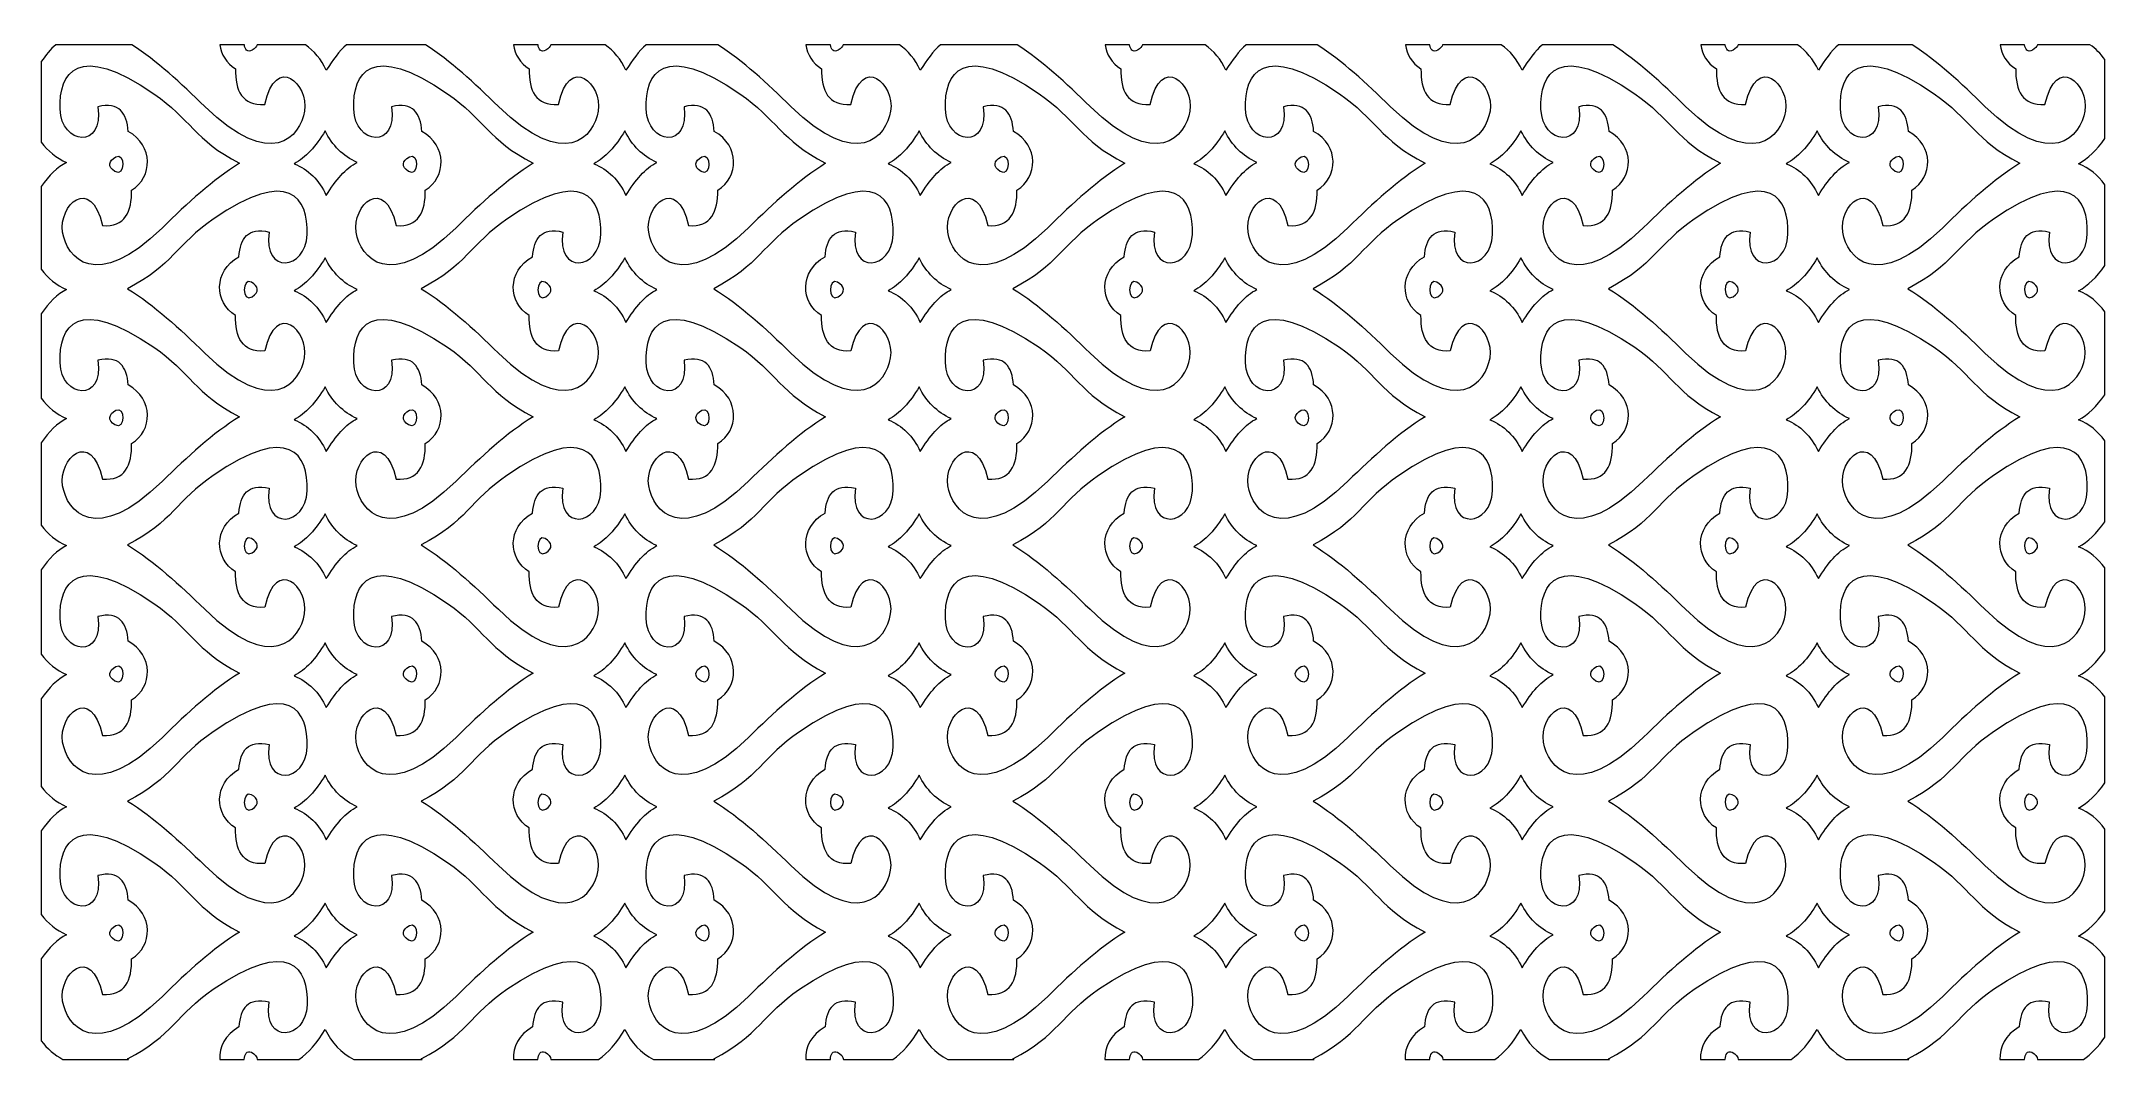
# Model space of a CAD drawing. Header units: millimetres. Extents: x -1200 to 1200, y -593 to 594.
import ezdxf

# ---------------------------------------------------------------- set-up
doc = ezdxf.new("R2010")
doc.units = ezdxf.units.MM
doc.header["$MEASUREMENT"] = 0
doc.layers.add('Layer 1', color=7, linetype='Continuous')

msp = doc.modelspace()

# ---------------------------------------------------------------- linework, layer by layer
at = {"layer": 'Layer 1', "color": 250, "lineweight": 20}
for points, knots in [([(-1200.0272, -568.3315), (-1200.0272, -568.3315), (-1200.0272, -473.1817), (-1200.0272, -473.1817), (-1191.0641, -460.3476), (-1181.4256, -450.2695), (-1170.591, -445.0799), (-1182.6291, -439.8469), (-1192.3454, -431.8477), (-1200.0272, -421.424), (-1200.0272, -421.424), (-1200.0272, -324.3413), (-1200.0272, -324.3413), (-1191.0641, -311.5072), (-1181.4256, -301.4291), (-1170.591, -296.2395), (-1182.6291, -291.0065), (-1192.3454, -283.0073), (-1200.0272, -272.5836), (-1200.0272, -272.5836), (-1200.0272, -170.6684), (-1200.0272, -170.6684), (-1191.0641, -157.8343), (-1181.4256, -147.7562), (-1170.591, -142.5666), (-1182.6291, -137.3336), (-1192.3454, -129.3344), (-1200.0272, -118.9107), (-1200.0272, -118.9107), (-1200.0272, -20.6259), (-1200.0272, -20.6259), (-1191.0641, -7.7918), (-1181.4256, 2.2863), (-1170.591, 7.4759), (-1182.6291, 12.7089), (-1192.3454, 20.7081), (-1200.0272, 31.1317), (-1200.0272, 31.1317), (-1200.0272, 127.1432), (-1200.0272, 127.1432), (-1191.0641, 139.9774), (-1181.4256, 150.0554), (-1170.591, 155.245), (-1182.6291, 160.4781), (-1192.3454, 168.4772), (-1200.0272, 178.9009), (-1200.0272, 178.9009), (-1200.0272, 277.1857), (-1200.0272, 277.1857), (-1191.0641, 290.0199), (-1181.4256, 300.0979), (-1170.591, 305.2875), (-1182.6291, 310.5206), (-1192.3454, 318.5197), (-1200.0272, 328.9434), (-1200.0272, 328.9434), (-1200.0272, 424.9548), (-1200.0272, 424.9548), (-1191.0641, 437.789), (-1181.4256, 447.867), (-1170.591, 453.0567), (-1182.6291, 458.2897), (-1192.3454, 466.2888), (-1200.0272, 476.7125), (-1200.0272, 476.7125), (-1200.0272, 570.4506), (-1200.0272, 570.4506), (-1194.6893, 578.0939), (-1189.1118, 584.7583), (-1183.1849, 589.9961), (-1183.1849, 589.9961), (-1094.7477, 589.9961), (-1094.7477, 589.9961), (-1065.7363, 571.2825), (-1037.5433, 545.1538), (-1009.9209, 518.2177), (-932.0461, 442.2774), (-898.6853, 483.3564), (-893.8365, 512.8285), (-888.7008, 544.0457), (-926.9519, 579.9968), (-940.153, 520.6129), (-966.4413, 518.5135), (-974.4533, 536.8766), (-974.1576, 561.9299), (-984.6876, 568.3828), (-990.9649, 578.8413), (-992.2933, 589.9961), (-992.2933, 589.9961), (-963.8032, 589.9961), (-963.8032, 589.9961), (-963.2554, 584.7505), (-960.296, 580.3637), (-954.7108, 583.7276), (-951.4986, 585.6622), (-949.6457, 587.8167), (-948.9853, 589.9961), (-948.9853, 589.9961), (-892.7643, 589.9961), (-892.7643, 589.9961), (-882.6024, 582.9278), (-874.5203, 573.0258), (-868.5217, 560.2871), (-861.1906, 572.2152), (-853.4697, 582.5483), (-845.0416, 589.9961), (-845.0416, 589.9961), (-753.2015, 589.9961), (-753.2015, 589.9961), (-724.1901, 571.2825), (-695.9971, 545.1538), (-668.3748, 518.2177), (-590.5, 442.2774), (-557.1391, 483.3564), (-552.2903, 512.8285), (-547.1546, 544.0457), (-585.4057, 579.9968), (-598.6068, 520.6129), (-624.8952, 518.5135), (-632.907, 536.8766), (-632.6113, 561.9299), (-643.1414, 568.3828), (-649.4188, 578.8413), (-650.7472, 589.9961), (-650.7472, 589.9961), (-622.257, 589.9961), (-622.257, 589.9961), (-621.7093, 584.7505), (-618.7499, 580.3637), (-613.1645, 583.7276), (-609.9524, 585.6622), (-608.0995, 587.8167), (-607.4392, 589.9961), (-607.4392, 589.9961), (-544.2165, 589.9961), (-544.2165, 589.9961), (-534.0546, 582.9278), (-525.9725, 573.0258), (-519.974, 560.2871), (-512.6428, 572.2152), (-504.9219, 582.5483), (-496.4938, 589.9961), (-496.4938, 589.9961), (-413.0423, 589.9961), (-413.0423, 589.9961), (-384.0309, 571.2825), (-355.838, 545.1538), (-328.2156, 518.2177), (-250.3408, 442.2774), (-216.98, 483.3564), (-212.1311, 512.8285), (-206.9955, 544.0457), (-245.2466, 579.9968), (-258.4477, 520.6129), (-284.736, 518.5135), (-292.7479, 536.8766), (-292.4522, 561.9299), (-302.9823, 568.3828), (-309.2596, 578.8413), (-310.588, 589.9961), (-310.588, 589.9961), (-282.0979, 589.9961), (-282.0979, 589.9961), (-281.5501, 584.7505), (-278.5907, 580.3637), (-273.0054, 583.7276), (-269.7932, 585.6622), (-267.9404, 587.8167), (-267.28, 589.9961), (-267.28, 589.9961), (-201.8811, 589.9961), (-201.8811, 589.9961), (-191.7192, 582.9278), (-183.6371, 573.0258), (-177.6385, 560.2871), (-170.3074, 572.2152), (-162.5865, 582.5483), (-154.1584, 589.9961), (-154.1584, 589.9961), (-65.0635, 589.9961), (-65.0635, 589.9961), (-36.052, 571.2825), (-7.8591, 545.1538), (19.7633, 518.2177), (97.6381, 442.2774), (130.9989, 483.3564), (135.8477, 512.8285), (140.9834, 544.0457), (102.7323, 579.9968), (89.5312, 520.6129), (63.2429, 518.5135), (55.231, 536.8766), (55.5267, 561.9299), (44.9966, 568.3828), (38.7193, 578.8413), (37.3908, 589.9961), (37.3908, 589.9961), (65.881, 589.9961), (65.881, 589.9961), (66.4288, 584.7505), (69.3882, 580.3637), (74.9735, 583.7276), (78.1856, 585.6622), (80.0385, 587.8167), (80.6989, 589.9961), (80.6989, 589.9961), (153.621, 589.9961), (153.621, 589.9961), (163.783, 582.9278), (171.8651, 573.0258), (177.8637, 560.2871), (185.1948, 572.2152), (192.9156, 582.5483), (201.3437, 589.9961), (201.3437, 589.9961), (284.1238, 589.9961), (284.1238, 589.9961), (313.1352, 571.2825), (341.3282, 545.1538), (368.9506, 518.2177), (446.8254, 442.2774), (480.1862, 483.3564), (485.035, 512.8285), (490.1707, 544.0457), (451.9196, 579.9968), (438.7185, 520.6129), (412.4302, 518.5135), (404.4182, 536.8766), (404.714, 561.9299), (394.1839, 568.3828), (387.9066, 578.8413), (386.5782, 589.9961), (386.5782, 589.9961), (415.0683, 589.9961), (415.0683, 589.9961), (415.6161, 584.7505), (418.5755, 580.3637), (424.1607, 583.7276), (427.373, 585.6622), (429.2258, 587.8167), (429.8862, 589.9961), (429.8862, 589.9961), (498.1509, 589.9961), (498.1509, 589.9961), (508.3129, 582.9278), (516.395, 573.0258), (522.3935, 560.2871), (529.7247, 572.2152), (537.4455, 582.5483), (545.8737, 589.9961), (545.8737, 589.9961), (627.6814, 589.9961), (627.6814, 589.9961), (656.6928, 571.2825), (684.8858, 545.1538), (712.5082, 518.2177), (790.383, 442.2774), (823.7438, 483.3564), (828.5925, 512.8285), (833.7283, 544.0457), (795.4772, 579.9968), (782.2761, 520.6129), (755.9877, 518.5135), (747.9758, 536.8766), (748.2715, 561.9299), (737.7415, 568.3828), (731.4641, 578.8413), (730.1357, 589.9961), (730.1357, 589.9961), (758.6259, 589.9961), (758.6259, 589.9961), (759.1737, 584.7505), (762.1331, 580.3637), (767.7183, 583.7276), (770.9305, 585.6622), (772.7834, 587.8167), (773.4438, 589.9961), (773.4438, 589.9961), (842.6809, 589.9961), (842.6809, 589.9961), (852.8428, 582.9278), (860.9249, 573.0258), (866.9234, 560.2871), (874.2546, 572.2152), (881.9754, 582.5483), (890.4036, 589.9961), (890.4036, 589.9961), (975.8817, 589.9961), (975.8817, 589.9961), (1004.893, 571.2825), (1033.086, 545.1538), (1060.7084, 518.2177), (1138.5832, 442.2774), (1171.944, 483.3564), (1176.7928, 512.8285), (1181.9285, 544.0457), (1143.6774, 579.9968), (1130.4763, 520.6129), (1104.1879, 518.5135), (1096.1761, 536.8766), (1096.4718, 561.9299), (1085.9417, 568.3828), (1079.6644, 578.8413), (1078.336, 589.9961), (1078.336, 589.9961), (1106.8261, 589.9961), (1106.8261, 589.9961), (1107.3739, 584.7505), (1110.3333, 580.3637), (1115.9186, 583.7276), (1119.1308, 585.6622), (1120.9836, 587.8167), (1121.644, 589.9961), (1121.644, 589.9961), (1182.8218, 589.9961), (1182.8218, 589.9961), (1189.4145, 585.4105), (1195.1318, 579.6321), (1199.9728, 572.6601), (1199.9728, 572.6601), (1199.9728, 480.8292), (1199.9728, 480.8292), (1190.776, 467.3042), (1180.6519, 457.5731), (1169.5986, 451.6353), (1182.0168, 446.602), (1192.1415, 438.4449), (1199.9728, 427.1643), (1199.9728, 427.1643), (1199.9728, 333.06), (1199.9728, 333.06), (1190.776, 319.5351), (1180.6519, 309.804), (1169.5986, 303.8661), (1182.0168, 298.8329), (1192.1415, 290.6758), (1199.9728, 279.3952), (1199.9728, 279.3952), (1199.9728, 183.0175), (1199.9728, 183.0175), (1190.776, 169.4926), (1180.6519, 159.7614), (1169.5986, 153.8236), (1182.0168, 148.7904), (1192.1415, 140.6333), (1199.9728, 129.3527), (1199.9728, 129.3527), (1199.9728, 35.2484), (1199.9728, 35.2484), (1190.776, 21.7234), (1180.6519, 11.9923), (1169.5986, 6.0545), (1182.0168, 1.0212), (1192.1415, -7.1358), (1199.9728, -18.4165), (1199.9728, -18.4165), (1199.9728, -114.7941), (1199.9728, -114.7941), (1190.776, -128.319), (1180.6519, -138.0502), (1169.5986, -143.988), (1182.0168, -149.0213), (1192.1415, -157.1783), (1199.9728, -168.459), (1199.9728, -168.459), (1199.9728, -268.467), (1199.9728, -268.467), (1190.776, -281.9919), (1180.6519, -291.7231), (1169.5986, -297.6609), (1182.0168, -302.6941), (1192.1415, -310.8512), (1199.9728, -322.1319), (1199.9728, -322.1319), (1199.9728, -417.3074), (1199.9728, -417.3074), (1190.776, -430.8323), (1180.6519, -440.5635), (1169.5986, -446.5013), (1182.0168, -451.5345), (1192.1415, -459.6916), (1199.9728, -470.9722), (1199.9728, -470.9722), (1199.9728, -564.2148), (1199.9728, -564.2148), (1192.3595, -575.4112), (1184.1102, -584.0069), (1175.2246, -590.0039), (1175.2246, -590.0039), (1121.899, -590.0039), (1121.899, -590.0039), (1121.6396, -586.9904), (1119.1948, -584.0673), (1114.9946, -581.7591), (1109.7529, -578.8784), (1106.9177, -584.3466), (1106.7429, -590.0039), (1106.7429, -590.0039), (1078.1288, -590.0039), (1078.1288, -590.0039), (1077.3494, -575.9682), (1084.3711, -561.2125), (1100.5758, -552.185), (1102.0394, -530.7258), (1110.8332, -517.7508), (1135.7529, -523.4428), (1128.3275, -573.4516), (1178.3139, -567.7168), (1179.7243, -526.4368), (1181.1837, -483.7197), (1159.5719, -447.3823), (1070.6753, -508.4729), (1027.9837, -537.8111), (1023.5771, -561.9655), (971.0068, -589.3104), (971.3808, -589.54), (971.7543, -589.7718), (972.1281, -590.0039), (972.1281, -590.0039), (898.8037, -590.0039), (898.8037, -590.0039), (884.2271, -582.5374), (873.3316, -570.685), (865.5317, -555.1434), (856.3845, -570.8582), (846.2349, -582.478), (835.0837, -590.0039), (835.0837, -590.0039), (773.6987, -590.0039), (773.6987, -590.0039), (773.4393, -586.9904), (770.9945, -584.0673), (766.7944, -581.7591), (761.5527, -578.8784), (758.7174, -584.3466), (758.5427, -590.0039), (758.5427, -590.0039), (729.9286, -590.0039), (729.9286, -590.0039), (729.1492, -575.9682), (736.1709, -561.2125), (752.3755, -552.185), (753.8392, -530.7258), (762.633, -517.7508), (787.5526, -523.4428), (780.1273, -573.4516), (830.1136, -567.7168), (831.524, -526.4368), (832.9834, -483.7197), (811.3716, -447.3823), (722.475, -508.4729), (679.7834, -537.8111), (675.3769, -561.9655), (622.8065, -589.3104), (623.1806, -589.54), (623.5541, -589.7718), (623.9279, -590.0039), (623.9279, -590.0039), (554.2738, -590.0039), (554.2738, -590.0039), (539.6972, -582.5374), (528.8017, -570.685), (521.0018, -555.1434), (511.8547, -570.8582), (501.705, -582.478), (490.5538, -590.0039), (490.5538, -590.0039), (430.1411, -590.0039), (430.1411, -590.0039), (429.8818, -586.9904), (427.437, -584.0673), (423.2368, -581.7591), (417.9951, -578.8784), (415.1598, -584.3466), (414.9851, -590.0039), (414.9851, -590.0039), (386.371, -590.0039), (386.371, -590.0039), (385.5916, -575.9682), (392.6133, -561.2125), (408.8179, -552.185), (410.2816, -530.7258), (419.0754, -517.7508), (443.9951, -523.4428), (436.5697, -573.4516), (486.5561, -567.7168), (487.9664, -526.4368), (489.4259, -483.7197), (467.8141, -447.3823), (378.9174, -508.4729), (336.2258, -537.8111), (331.8193, -561.9655), (279.249, -589.3104), (279.623, -589.54), (279.9965, -589.7718), (280.3703, -590.0039), (280.3703, -590.0039), (209.7439, -590.0039), (209.7439, -590.0039), (195.1673, -582.5374), (184.2718, -570.685), (176.4719, -555.1434), (167.3247, -570.8582), (157.1751, -582.478), (146.0239, -590.0039), (146.0239, -590.0039), (80.9539, -590.0039), (80.9539, -590.0039), (80.6945, -586.9904), (78.2497, -584.0673), (74.0495, -581.7591), (68.8078, -578.8784), (65.9726, -584.3466), (65.7978, -590.0039), (65.7978, -590.0039), (37.1838, -590.0039), (37.1838, -590.0039), (36.4043, -575.9682), (43.426, -561.2125), (59.6307, -552.185), (61.0943, -530.7258), (69.8881, -517.7508), (94.8078, -523.4428), (87.3824, -573.4516), (137.3688, -567.7168), (138.7791, -526.4368), (140.2386, -483.7197), (118.6268, -447.3823), (29.7301, -508.4729), (-12.9614, -537.8111), (-17.368, -561.9655), (-69.9383, -589.3104), (-69.5643, -589.54), (-69.1908, -589.7718), (-68.817, -590.0039), (-68.817, -590.0039), (-145.7583, -590.0039), (-145.7583, -590.0039), (-160.3349, -582.5374), (-171.2304, -570.685), (-179.0302, -555.1434), (-188.1774, -570.8582), (-198.3271, -582.478), (-209.4783, -590.0039), (-209.4783, -590.0039), (-267.025, -590.0039), (-267.025, -590.0039), (-267.2844, -586.9904), (-269.7292, -584.0673), (-273.9294, -581.7591), (-279.1711, -578.8784), (-282.0063, -584.3466), (-282.1811, -590.0039), (-282.1811, -590.0039), (-310.7951, -590.0039), (-310.7951, -590.0039), (-311.5746, -575.9682), (-304.5529, -561.2125), (-288.3482, -552.185), (-286.8846, -530.7258), (-278.0908, -517.7508), (-253.1711, -523.4428), (-260.5965, -573.4516), (-210.6101, -567.7168), (-209.1997, -526.4368), (-207.7403, -483.7197), (-229.3521, -447.3823), (-318.2487, -508.4729), (-360.9403, -537.8111), (-365.3469, -561.9655), (-417.9172, -589.3104), (-417.5432, -589.54), (-417.1697, -589.7718), (-416.7959, -590.0039), (-416.7959, -590.0039), (-488.0937, -590.0039), (-488.0937, -590.0039), (-502.6703, -582.5374), (-513.5658, -570.685), (-521.3657, -555.1434), (-530.5129, -570.8582), (-540.6625, -582.478), (-551.8137, -590.0039), (-551.8137, -590.0039), (-607.1841, -590.0039), (-607.1841, -590.0039), (-607.4435, -586.9904), (-609.8883, -584.0673), (-614.0885, -581.7591), (-619.3302, -578.8784), (-622.1654, -584.3466), (-622.3402, -590.0039), (-622.3402, -590.0039), (-650.9543, -590.0039), (-650.9543, -590.0039), (-651.7337, -575.9682), (-644.712, -561.2125), (-628.5073, -552.185), (-627.0437, -530.7258), (-618.25, -517.7508), (-593.3303, -523.4428), (-600.7556, -573.4516), (-550.7693, -567.7168), (-549.3589, -526.4368), (-547.8994, -483.7197), (-569.5112, -447.3823), (-658.4079, -508.4729), (-701.0994, -537.8111), (-705.506, -561.9655), (-758.0763, -589.3104), (-757.7023, -589.54), (-757.3288, -589.7718), (-756.9551, -590.0039), (-756.9551, -590.0039), (-836.6414, -590.0039), (-836.6414, -590.0039), (-851.218, -582.5374), (-862.1135, -570.685), (-869.9134, -555.1434), (-879.0606, -570.8582), (-889.2103, -582.478), (-900.3615, -590.0039), (-900.3615, -590.0039), (-948.7304, -590.0039), (-948.7304, -590.0039), (-948.9897, -586.9904), (-951.4345, -584.0673), (-955.6347, -581.7591), (-960.8765, -578.8784), (-963.7117, -584.3466), (-963.8864, -590.0039), (-963.8864, -590.0039), (-992.5005, -590.0039), (-992.5005, -590.0039), (-993.2799, -575.9682), (-986.2582, -561.2125), (-970.0535, -552.185), (-968.5899, -530.7258), (-959.7961, -517.7508), (-934.8765, -523.4428), (-942.3018, -573.4516), (-892.3154, -567.7168), (-890.9051, -526.4368), (-889.4456, -483.7197), (-911.0574, -447.3823), (-999.9541, -508.4729), (-1042.6456, -537.8111), (-1047.0522, -561.9655), (-1099.6225, -589.3104), (-1099.2485, -589.54), (-1098.875, -589.7718), (-1098.5012, -590.0039), (-1098.5012, -590.0039), (-1174.7848, -590.0039), (-1174.7848, -590.0039), (-1184.9094, -584.8178), (-1193.2583, -577.5164), (-1200.0272, -568.3315)], [0, 0, 0, 0, 0.00456621, 0.00456621, 0.00456621, 0.00913242, 0.00913242, 0.00913242, 0.01369863, 0.01369863, 0.01369863, 0.01826484, 0.01826484, 0.01826484, 0.02283105, 0.02283105, 0.02283105, 0.02739726, 0.02739726, 0.02739726, 0.03196347, 0.03196347, 0.03196347, 0.03652968, 0.03652968, 0.03652968, 0.04109589, 0.04109589, 0.04109589, 0.0456621, 0.0456621, 0.0456621, 0.050228311, 0.050228311, 0.050228311, 0.054794521, 0.054794521, 0.054794521, 0.059360731, 0.059360731, 0.059360731, 0.063926941, 0.063926941, 0.063926941, 0.068493151, 0.068493151, 0.068493151, 0.073059361, 0.073059361, 0.073059361, 0.077625571, 0.077625571, 0.077625571, 0.082191781, 0.082191781, 0.082191781, 0.086757991, 0.086757991, 0.086757991, 0.091324201, 0.091324201, 0.091324201, 0.095890411, 0.095890411, 0.095890411, 0.100456621, 0.100456621, 0.100456621, 0.105022831, 0.105022831, 0.105022831, 0.109589041, 0.109589041, 0.109589041, 0.114155251, 0.114155251, 0.114155251, 0.118721461, 0.118721461, 0.118721461, 0.123287671, 0.123287671, 0.123287671, 0.127853881, 0.127853881, 0.127853881, 0.132420091, 0.132420091, 0.132420091, 0.136986301, 0.136986301, 0.136986301, 0.141552511, 0.141552511, 0.141552511, 0.146118721, 0.146118721, 0.146118721, 0.150684932, 0.150684932, 0.150684932, 0.155251142, 0.155251142, 0.155251142, 0.159817352, 0.159817352, 0.159817352, 0.164383562, 0.164383562, 0.164383562, 0.168949772, 0.168949772, 0.168949772, 0.173515982, 0.173515982, 0.173515982, 0.178082192, 0.178082192, 0.178082192, 0.182648402, 0.182648402, 0.182648402, 0.187214612, 0.187214612, 0.187214612, 0.191780822, 0.191780822, 0.191780822, 0.196347032, 0.196347032, 0.196347032, 0.200913242, 0.200913242, 0.200913242, 0.205479452, 0.205479452, 0.205479452, 0.210045662, 0.210045662, 0.210045662, 0.214611872, 0.214611872, 0.214611872, 0.219178082, 0.219178082, 0.219178082, 0.223744292, 0.223744292, 0.223744292, 0.228310502, 0.228310502, 0.228310502, 0.232876712, 0.232876712, 0.232876712, 0.237442922, 0.237442922, 0.237442922, 0.242009132, 0.242009132, 0.242009132, 0.246575342, 0.246575342, 0.246575342, 0.251141553, 0.251141553, 0.251141553, 0.255707763, 0.255707763, 0.255707763, 0.260273973, 0.260273973, 0.260273973, 0.264840183, 0.264840183, 0.264840183, 0.269406393, 0.269406393, 0.269406393, 0.273972603, 0.273972603, 0.273972603, 0.278538813, 0.278538813, 0.278538813, 0.283105023, 0.283105023, 0.283105023, 0.287671233, 0.287671233, 0.287671233, 0.292237443, 0.292237443, 0.292237443, 0.296803653, 0.296803653, 0.296803653, 0.301369863, 0.301369863, 0.301369863, 0.305936073, 0.305936073, 0.305936073, 0.310502283, 0.310502283, 0.310502283, 0.315068493, 0.315068493, 0.315068493, 0.319634703, 0.319634703, 0.319634703, 0.324200913, 0.324200913, 0.324200913, 0.328767123, 0.328767123, 0.328767123, 0.333333333, 0.333333333, 0.333333333, 0.337899543, 0.337899543, 0.337899543, 0.342465753, 0.342465753, 0.342465753, 0.347031963, 0.347031963, 0.347031963, 0.351598174, 0.351598174, 0.351598174, 0.356164384, 0.356164384, 0.356164384, 0.360730594, 0.360730594, 0.360730594, 0.365296804, 0.365296804, 0.365296804, 0.369863014, 0.369863014, 0.369863014, 0.374429224, 0.374429224, 0.374429224, 0.378995434, 0.378995434, 0.378995434, 0.383561644, 0.383561644, 0.383561644, 0.388127854, 0.388127854, 0.388127854, 0.392694064, 0.392694064, 0.392694064, 0.397260274, 0.397260274, 0.397260274, 0.401826484, 0.401826484, 0.401826484, 0.406392694, 0.406392694, 0.406392694, 0.410958904, 0.410958904, 0.410958904, 0.415525114, 0.415525114, 0.415525114, 0.420091324, 0.420091324, 0.420091324, 0.424657534, 0.424657534, 0.424657534, 0.429223744, 0.429223744, 0.429223744, 0.433789954, 0.433789954, 0.433789954, 0.438356164, 0.438356164, 0.438356164, 0.442922374, 0.442922374, 0.442922374, 0.447488584, 0.447488584, 0.447488584, 0.452054795, 0.452054795, 0.452054795, 0.456621005, 0.456621005, 0.456621005, 0.461187215, 0.461187215, 0.461187215, 0.465753425, 0.465753425, 0.465753425, 0.470319635, 0.470319635, 0.470319635, 0.474885845, 0.474885845, 0.474885845, 0.479452055, 0.479452055, 0.479452055, 0.484018265, 0.484018265, 0.484018265, 0.488584475, 0.488584475, 0.488584475, 0.493150685, 0.493150685, 0.493150685, 0.497716895, 0.497716895, 0.497716895, 0.502283105, 0.502283105, 0.502283105, 0.506849315, 0.506849315, 0.506849315, 0.511415525, 0.511415525, 0.511415525, 0.515981735, 0.515981735, 0.515981735, 0.520547945, 0.520547945, 0.520547945, 0.525114155, 0.525114155, 0.525114155, 0.529680365, 0.529680365, 0.529680365, 0.534246575, 0.534246575, 0.534246575, 0.538812785, 0.538812785, 0.538812785, 0.543378995, 0.543378995, 0.543378995, 0.547945205, 0.547945205, 0.547945205, 0.552511416, 0.552511416, 0.552511416, 0.557077626, 0.557077626, 0.557077626, 0.561643836, 0.561643836, 0.561643836, 0.566210046, 0.566210046, 0.566210046, 0.570776256, 0.570776256, 0.570776256, 0.575342466, 0.575342466, 0.575342466, 0.579908676, 0.579908676, 0.579908676, 0.584474886, 0.584474886, 0.584474886, 0.589041096, 0.589041096, 0.589041096, 0.593607306, 0.593607306, 0.593607306, 0.598173516, 0.598173516, 0.598173516, 0.602739726, 0.602739726, 0.602739726, 0.607305936, 0.607305936, 0.607305936, 0.611872146, 0.611872146, 0.611872146, 0.616438356, 0.616438356, 0.616438356, 0.621004566, 0.621004566, 0.621004566, 0.625570776, 0.625570776, 0.625570776, 0.630136986, 0.630136986, 0.630136986, 0.634703196, 0.634703196, 0.634703196, 0.639269406, 0.639269406, 0.639269406, 0.643835616, 0.643835616, 0.643835616, 0.648401826, 0.648401826, 0.648401826, 0.652968037, 0.652968037, 0.652968037, 0.657534247, 0.657534247, 0.657534247, 0.662100457, 0.662100457, 0.662100457, 0.666666667, 0.666666667, 0.666666667, 0.671232877, 0.671232877, 0.671232877, 0.675799087, 0.675799087, 0.675799087, 0.680365297, 0.680365297, 0.680365297, 0.684931507, 0.684931507, 0.684931507, 0.689497717, 0.689497717, 0.689497717, 0.694063927, 0.694063927, 0.694063927, 0.698630137, 0.698630137, 0.698630137, 0.703196347, 0.703196347, 0.703196347, 0.707762557, 0.707762557, 0.707762557, 0.712328767, 0.712328767, 0.712328767, 0.716894977, 0.716894977, 0.716894977, 0.721461187, 0.721461187, 0.721461187, 0.726027397, 0.726027397, 0.726027397, 0.730593607, 0.730593607, 0.730593607, 0.735159817, 0.735159817, 0.735159817, 0.739726027, 0.739726027, 0.739726027, 0.744292237, 0.744292237, 0.744292237, 0.748858447, 0.748858447, 0.748858447, 0.753424658, 0.753424658, 0.753424658, 0.757990868, 0.757990868, 0.757990868, 0.762557078, 0.762557078, 0.762557078, 0.767123288, 0.767123288, 0.767123288, 0.771689498, 0.771689498, 0.771689498, 0.776255708, 0.776255708, 0.776255708, 0.780821918, 0.780821918, 0.780821918, 0.785388128, 0.785388128, 0.785388128, 0.789954338, 0.789954338, 0.789954338, 0.794520548, 0.794520548, 0.794520548, 0.799086758, 0.799086758, 0.799086758, 0.803652968, 0.803652968, 0.803652968, 0.808219178, 0.808219178, 0.808219178, 0.812785388, 0.812785388, 0.812785388, 0.817351598, 0.817351598, 0.817351598, 0.821917808, 0.821917808, 0.821917808, 0.826484018, 0.826484018, 0.826484018, 0.831050228, 0.831050228, 0.831050228, 0.835616438, 0.835616438, 0.835616438, 0.840182648, 0.840182648, 0.840182648, 0.844748858, 0.844748858, 0.844748858, 0.849315068, 0.849315068, 0.849315068, 0.853881279, 0.853881279, 0.853881279, 0.858447489, 0.858447489, 0.858447489, 0.863013699, 0.863013699, 0.863013699, 0.867579909, 0.867579909, 0.867579909, 0.872146119, 0.872146119, 0.872146119, 0.876712329, 0.876712329, 0.876712329, 0.881278539, 0.881278539, 0.881278539, 0.885844749, 0.885844749, 0.885844749, 0.890410959, 0.890410959, 0.890410959, 0.894977169, 0.894977169, 0.894977169, 0.899543379, 0.899543379, 0.899543379, 0.904109589, 0.904109589, 0.904109589, 0.908675799, 0.908675799, 0.908675799, 0.913242009, 0.913242009, 0.913242009, 0.917808219, 0.917808219, 0.917808219, 0.922374429, 0.922374429, 0.922374429, 0.926940639, 0.926940639, 0.926940639, 0.931506849, 0.931506849, 0.931506849, 0.936073059, 0.936073059, 0.936073059, 0.940639269, 0.940639269, 0.940639269, 0.945205479, 0.945205479, 0.945205479, 0.949771689, 0.949771689, 0.949771689, 0.9543379, 0.9543379, 0.9543379, 0.95890411, 0.95890411, 0.95890411, 0.96347032, 0.96347032, 0.96347032, 0.96803653, 0.96803653, 0.96803653, 0.97260274, 0.97260274, 0.97260274, 0.97716895, 0.97716895, 0.97716895, 0.98173516, 0.98173516, 0.98173516, 0.98630137, 0.98630137, 0.98630137, 0.99086758, 0.99086758, 0.99086758, 0.99543379, 0.99543379, 0.99543379, 1, 1, 1, 1]), ([(-1128.8931, 379.6248), (-1142.0942, 439.0086), (-1180.3453, 403.0575), (-1175.2096, 371.8404), (-1170.3607, 342.3683), (-1137, 301.2892), (-1059.1252, 377.2296), (-1029.9579, 405.672), (-1000.1551, 433.2167), (-969.4235, 452.0791), (-1021.9939, 479.424), (-1026.4004, 503.5784), (-1069.092, 532.9167), (-1157.9887, 594.0072), (-1179.6004, 557.6698), (-1178.141, 514.9528), (-1176.7307, 473.6727), (-1126.7442, 467.9378), (-1134.1696, 517.9468), (-1109.25, 523.6387), (-1100.4561, 510.6637), (-1098.9926, 489.2045), (-1068.8967, 472.4382), (-1070.4604, 435.9116), (-1094.8885, 420.9417), (-1094.5928, 395.8885), (-1102.6048, 377.5253), (-1128.8931, 379.6248)], [0, 0, 0, 0, 0.111111111, 0.111111111, 0.111111111, 0.222222222, 0.222222222, 0.222222222, 0.333333333, 0.333333333, 0.333333333, 0.444444444, 0.444444444, 0.444444444, 0.555555556, 0.555555556, 0.555555556, 0.666666667, 0.666666667, 0.666666667, 0.777777778, 0.777777778, 0.777777778, 0.888888889, 0.888888889, 0.888888889, 1, 1, 1, 1]), ([(-787.3469, 379.6248), (-800.548, 439.0086), (-838.7991, 403.0575), (-833.6634, 371.8404), (-828.8146, 342.3683), (-795.4538, 301.2892), (-717.579, 377.2296), (-688.4118, 405.672), (-658.6089, 433.2167), (-627.8774, 452.0791), (-680.4477, 479.424), (-684.8543, 503.5784), (-727.5458, 532.9167), (-816.4424, 594.0072), (-838.0543, 557.6698), (-836.5948, 514.9528), (-835.1844, 473.6727), (-785.1981, 467.9378), (-792.6235, 517.9468), (-767.7038, 523.6387), (-758.91, 510.6637), (-757.4463, 489.2045), (-727.3505, 472.4382), (-728.9142, 435.9116), (-753.3424, 420.9417), (-753.0466, 395.8885), (-761.0585, 377.5253), (-787.3469, 379.6248)], [0, 0, 0, 0, 0.111111111, 0.111111111, 0.111111111, 0.222222222, 0.222222222, 0.222222222, 0.333333333, 0.333333333, 0.333333333, 0.444444444, 0.444444444, 0.444444444, 0.555555556, 0.555555556, 0.555555556, 0.666666667, 0.666666667, 0.666666667, 0.777777778, 0.777777778, 0.777777778, 0.888888889, 0.888888889, 0.888888889, 1, 1, 1, 1]), ([(-447.1878, 379.6248), (-460.3888, 439.0086), (-498.64, 403.0575), (-493.5043, 371.8404), (-488.6555, 342.3683), (-455.2946, 301.2892), (-377.4198, 377.2296), (-348.2526, 405.672), (-318.4497, 433.2167), (-287.7183, 452.0791), (-340.2885, 479.424), (-344.6952, 503.5784), (-387.3867, 532.9167), (-476.2833, 594.0072), (-497.8952, 557.6698), (-496.4357, 514.9528), (-495.0253, 473.6727), (-445.039, 467.9378), (-452.4643, 517.9468), (-427.5446, 523.6387), (-418.7509, 510.6637), (-417.2872, 489.2045), (-387.1913, 472.4382), (-388.7551, 435.9116), (-413.1832, 420.9417), (-412.8875, 395.8885), (-420.8994, 377.5253), (-447.1878, 379.6248)], [0, 0, 0, 0, 0.111111111, 0.111111111, 0.111111111, 0.222222222, 0.222222222, 0.222222222, 0.333333333, 0.333333333, 0.333333333, 0.444444444, 0.444444444, 0.444444444, 0.555555556, 0.555555556, 0.555555556, 0.666666667, 0.666666667, 0.666666667, 0.777777778, 0.777777778, 0.777777778, 0.888888889, 0.888888889, 0.888888889, 1, 1, 1, 1]), ([(-99.2089, 379.6248), (-112.4099, 439.0086), (-150.6611, 403.0575), (-145.5254, 371.8404), (-140.6766, 342.3683), (-107.3157, 301.2892), (-29.441, 377.2296), (-0.2737, 405.672), (29.5292, 433.2167), (60.2606, 452.0791), (7.6903, 479.424), (3.2838, 503.5784), (-39.4078, 532.9167), (-128.3044, 594.0072), (-149.9163, 557.6698), (-148.4568, 514.9528), (-147.0464, 473.6727), (-97.0601, 467.9378), (-104.4855, 517.9468), (-79.5657, 523.6387), (-70.772, 510.6637), (-69.3083, 489.2045), (-39.2125, 472.4382), (-40.7762, 435.9116), (-65.2044, 420.9417), (-64.9086, 395.8885), (-72.9205, 377.5253), (-99.2089, 379.6248)], [0, 0, 0, 0, 0.111111111, 0.111111111, 0.111111111, 0.222222222, 0.222222222, 0.222222222, 0.333333333, 0.333333333, 0.333333333, 0.444444444, 0.444444444, 0.444444444, 0.555555556, 0.555555556, 0.555555556, 0.666666667, 0.666666667, 0.666666667, 0.777777778, 0.777777778, 0.777777778, 0.888888889, 0.888888889, 0.888888889, 1, 1, 1, 1]), ([(249.9784, 379.6248), (236.7773, 439.0086), (198.5262, 403.0575), (203.6619, 371.8404), (208.5107, 342.3683), (241.8715, 301.2892), (319.7463, 377.2296), (348.9136, 405.672), (378.7164, 433.2167), (409.4479, 452.0791), (356.8777, 479.424), (352.471, 503.5784), (309.7795, 532.9167), (220.8828, 594.0072), (199.271, 557.6698), (200.7305, 514.9528), (202.1408, 473.6727), (252.1273, 467.9378), (244.7019, 517.9468), (269.6215, 523.6387), (278.4153, 510.6637), (279.8789, 489.2045), (309.9749, 472.4382), (308.4111, 435.9116), (283.983, 420.9417), (284.2787, 395.8885), (276.2667, 377.5253), (249.9784, 379.6248)], [0, 0, 0, 0, 0.111111111, 0.111111111, 0.111111111, 0.222222222, 0.222222222, 0.222222222, 0.333333333, 0.333333333, 0.333333333, 0.444444444, 0.444444444, 0.444444444, 0.555555556, 0.555555556, 0.555555556, 0.666666667, 0.666666667, 0.666666667, 0.777777778, 0.777777778, 0.777777778, 0.888888889, 0.888888889, 0.888888889, 1, 1, 1, 1]), ([(593.536, 379.6248), (580.3349, 439.0086), (542.0838, 403.0575), (547.2195, 371.8404), (552.0683, 342.3683), (585.4291, 301.2892), (663.3039, 377.2296), (692.4712, 405.672), (722.274, 433.2167), (753.0055, 452.0791), (700.4352, 479.424), (696.0286, 503.5784), (653.3371, 532.9167), (564.4404, 594.0072), (542.8286, 557.6698), (544.2881, 514.9528), (545.6984, 473.6727), (595.6848, 467.9378), (588.2595, 517.9468), (613.1791, 523.6387), (621.9729, 510.6637), (623.4365, 489.2045), (653.5324, 472.4382), (651.9686, 435.9116), (627.5405, 420.9417), (627.8362, 395.8885), (619.8243, 377.5253), (593.536, 379.6248)], [0, 0, 0, 0, 0.111111111, 0.111111111, 0.111111111, 0.222222222, 0.222222222, 0.222222222, 0.333333333, 0.333333333, 0.333333333, 0.444444444, 0.444444444, 0.444444444, 0.555555556, 0.555555556, 0.555555556, 0.666666667, 0.666666667, 0.666666667, 0.777777778, 0.777777778, 0.777777778, 0.888888889, 0.888888889, 0.888888889, 1, 1, 1, 1]), ([(941.7362, 379.6248), (928.5351, 439.0086), (890.2841, 403.0575), (895.4197, 371.8404), (900.2685, 342.3683), (933.6294, 301.2892), (1011.5042, 377.2296), (1040.6714, 405.672), (1070.4743, 433.2167), (1101.2057, 452.0791), (1048.6355, 479.424), (1044.2288, 503.5784), (1001.5373, 532.9167), (912.6406, 594.0072), (891.0288, 557.6698), (892.4883, 514.9528), (893.8987, 473.6727), (943.8851, 467.9378), (936.4597, 517.9468), (961.3794, 523.6387), (970.1731, 510.6637), (971.6368, 489.2045), (1001.7327, 472.4382), (1000.1689, 435.9116), (975.7408, 420.9417), (976.0365, 395.8885), (968.0246, 377.5253), (941.7362, 379.6248)], [0, 0, 0, 0, 0.111111111, 0.111111111, 0.111111111, 0.222222222, 0.222222222, 0.222222222, 0.333333333, 0.333333333, 0.333333333, 0.444444444, 0.444444444, 0.444444444, 0.555555556, 0.555555556, 0.555555556, 0.666666667, 0.666666667, 0.666666667, 0.777777778, 0.777777778, 0.777777778, 0.888888889, 0.888888889, 0.888888889, 1, 1, 1, 1]), ([(-905.9875, 451.6353), (-892.6011, 458.8263), (-880.5765, 471.5813), (-869.9134, 489.9006), (-861.383, 472.9029), (-849.1498, 460.3172), (-832.4476, 453.0567), (-846.0051, 446.5629), (-857.6893, 432.4164), (-868.5217, 414.7914), (-876.925, 432.6364), (-889.4137, 444.9179), (-905.9875, 451.6353)], [0, 0, 0, 0, 0.25, 0.25, 0.25, 0.5, 0.5, 0.5, 0.75, 0.75, 0.75, 1, 1, 1, 1]), ([(-557.4397, 451.6353), (-544.0534, 458.8263), (-532.0288, 471.5813), (-521.3657, 489.9006), (-512.8352, 472.9029), (-500.602, 460.3172), (-483.8999, 453.0567), (-497.4573, 446.5629), (-509.1416, 432.4164), (-519.974, 414.7914), (-528.3773, 432.6364), (-540.8659, 444.9179), (-557.4397, 451.6353)], [0, 0, 0, 0, 0.25, 0.25, 0.25, 0.5, 0.5, 0.5, 0.75, 0.75, 0.75, 1, 1, 1, 1]), ([(-215.1043, 451.6353), (-201.7179, 458.8263), (-189.6933, 471.5813), (-179.0302, 489.9006), (-170.4998, 472.9029), (-158.2665, 460.3172), (-141.5645, 453.0567), (-155.1219, 446.5629), (-166.8061, 432.4164), (-177.6385, 414.7914), (-186.0419, 432.6364), (-198.5305, 444.9179), (-215.1043, 451.6353)], [0, 0, 0, 0, 0.25, 0.25, 0.25, 0.5, 0.5, 0.5, 0.75, 0.75, 0.75, 1, 1, 1, 1]), ([(140.3979, 451.6353), (153.7843, 458.8263), (165.8089, 471.5813), (176.4719, 489.9006), (185.0024, 472.9029), (197.2356, 460.3172), (213.9378, 453.0567), (200.3803, 446.5629), (188.6961, 432.4164), (177.8637, 414.7914), (169.4603, 432.6364), (156.9716, 444.9179), (140.3979, 451.6353)], [0, 0, 0, 0, 0.25, 0.25, 0.25, 0.5, 0.5, 0.5, 0.75, 0.75, 0.75, 1, 1, 1, 1]), ([(484.9277, 451.6353), (498.3141, 458.8263), (510.3388, 471.5813), (521.0018, 489.9006), (529.5323, 472.9029), (541.7655, 460.3172), (558.4676, 453.0567), (544.9102, 446.5629), (533.226, 432.4164), (522.3935, 414.7914), (513.9902, 432.6364), (501.5015, 444.9179), (484.9277, 451.6353)], [0, 0, 0, 0, 0.25, 0.25, 0.25, 0.5, 0.5, 0.5, 0.75, 0.75, 0.75, 1, 1, 1, 1]), ([(829.4577, 451.6353), (842.844, 458.8263), (854.8686, 471.5813), (865.5317, 489.9006), (874.0622, 472.9029), (886.2954, 460.3172), (902.9975, 453.0567), (889.4401, 446.5629), (877.7558, 432.4164), (866.9234, 414.7914), (858.5201, 432.6364), (846.0315, 444.9179), (829.4577, 451.6353)], [0, 0, 0, 0, 0.25, 0.25, 0.25, 0.5, 0.5, 0.5, 0.75, 0.75, 0.75, 1, 1, 1, 1]), ([(-1114.3353, 442.7395), (-1102.0101, 435.3166), (-1102.4766, 465.6399), (-1113.4114, 459.6304), (-1121.7379, 455.0543), (-1123.1733, 448.0623), (-1114.3353, 442.7395)], [0, 0, 0, 0, 0.5, 0.5, 0.5, 1, 1, 1, 1]), ([(-772.7892, 442.7395), (-760.4639, 435.3166), (-760.9304, 465.6399), (-771.8652, 459.6304), (-780.1917, 455.0543), (-781.6271, 448.0623), (-772.7892, 442.7395)], [0, 0, 0, 0, 0.5, 0.5, 0.5, 1, 1, 1, 1]), ([(-432.63, 442.7395), (-420.3048, 435.3166), (-420.7713, 465.6399), (-431.7061, 459.6304), (-440.0326, 455.0543), (-441.468, 448.0623), (-432.63, 442.7395)], [0, 0, 0, 0, 0.5, 0.5, 0.5, 1, 1, 1, 1]), ([(-84.6511, 442.7395), (-72.3259, 435.3166), (-72.7924, 465.6399), (-83.7272, 459.6304), (-92.0537, 455.0543), (-93.4891, 448.0623), (-84.6511, 442.7395)], [0, 0, 0, 0, 0.5, 0.5, 0.5, 1, 1, 1, 1]), ([(264.5362, 442.7395), (276.8614, 435.3166), (276.3948, 465.6399), (265.4602, 459.6304), (257.1336, 455.0543), (255.6982, 448.0623), (264.5362, 442.7395)], [0, 0, 0, 0, 0.5, 0.5, 0.5, 1, 1, 1, 1]), ([(608.0937, 442.7395), (620.4189, 435.3166), (619.9524, 465.6399), (609.0177, 459.6304), (600.6912, 455.0543), (599.2558, 448.0623), (608.0937, 442.7395)], [0, 0, 0, 0, 0.5, 0.5, 0.5, 1, 1, 1, 1]), ([(956.294, 442.7395), (968.6192, 435.3166), (968.1527, 465.6399), (957.218, 459.6304), (948.8914, 455.0543), (947.456, 448.0623), (956.294, 442.7395)], [0, 0, 0, 0, 0.5, 0.5, 0.5, 1, 1, 1, 1]), ([(-940.153, 233.8302), (-926.9519, 293.2141), (-888.7008, 257.263), (-893.8365, 226.0459), (-898.6853, 196.5738), (-932.0461, 155.4947), (-1009.9209, 231.435), (-1039.0882, 259.8775), (-1068.891, 287.4221), (-1099.6225, 306.2846), (-1047.0522, 333.6295), (-1042.6456, 357.7839), (-999.9541, 387.1221), (-911.0574, 448.2127), (-889.4456, 411.8753), (-890.9051, 369.1582), (-892.3154, 327.8781), (-942.3018, 322.1433), (-934.8765, 372.1522), (-959.7961, 377.8442), (-968.5899, 364.8692), (-970.0535, 343.41), (-1000.1494, 326.6437), (-998.5856, 290.1171), (-974.1576, 275.1472), (-974.4533, 250.094), (-966.4413, 231.7308), (-940.153, 233.8302)], [0, 0, 0, 0, 0.111111111, 0.111111111, 0.111111111, 0.222222222, 0.222222222, 0.222222222, 0.333333333, 0.333333333, 0.333333333, 0.444444444, 0.444444444, 0.444444444, 0.555555556, 0.555555556, 0.555555556, 0.666666667, 0.666666667, 0.666666667, 0.777777778, 0.777777778, 0.777777778, 0.888888889, 0.888888889, 0.888888889, 1, 1, 1, 1]), ([(-598.6068, 233.8302), (-585.4057, 293.2141), (-547.1546, 257.263), (-552.2903, 226.0459), (-557.1391, 196.5738), (-590.5, 155.4947), (-668.3748, 231.435), (-697.542, 259.8775), (-727.3448, 287.4221), (-758.0763, 306.2846), (-705.506, 333.6295), (-701.0994, 357.7839), (-658.4079, 387.1221), (-569.5112, 448.2127), (-547.8994, 411.8753), (-549.3589, 369.1582), (-550.7693, 327.8781), (-600.7556, 322.1433), (-593.3303, 372.1522), (-618.25, 377.8442), (-627.0437, 364.8692), (-628.5073, 343.41), (-658.6032, 326.6437), (-657.0395, 290.1171), (-632.6113, 275.1472), (-632.907, 250.094), (-624.8952, 231.7308), (-598.6068, 233.8302)], [0, 0, 0, 0, 0.111111111, 0.111111111, 0.111111111, 0.222222222, 0.222222222, 0.222222222, 0.333333333, 0.333333333, 0.333333333, 0.444444444, 0.444444444, 0.444444444, 0.555555556, 0.555555556, 0.555555556, 0.666666667, 0.666666667, 0.666666667, 0.777777778, 0.777777778, 0.777777778, 0.888888889, 0.888888889, 0.888888889, 1, 1, 1, 1]), ([(-258.4477, 233.8302), (-245.2466, 293.2141), (-206.9955, 257.263), (-212.1311, 226.0459), (-216.98, 196.5738), (-250.3408, 155.4947), (-328.2156, 231.435), (-357.3828, 259.8775), (-387.1857, 287.4221), (-417.9172, 306.2846), (-365.3469, 333.6295), (-360.9403, 357.7839), (-318.2487, 387.1221), (-229.3521, 448.2127), (-207.7403, 411.8753), (-209.1997, 369.1582), (-210.6101, 327.8781), (-260.5965, 322.1433), (-253.1711, 372.1522), (-278.0908, 377.8442), (-286.8846, 364.8692), (-288.3482, 343.41), (-318.4441, 326.6437), (-316.8804, 290.1171), (-292.4522, 275.1472), (-292.7479, 250.094), (-284.736, 231.7308), (-258.4477, 233.8302)], [0, 0, 0, 0, 0.111111111, 0.111111111, 0.111111111, 0.222222222, 0.222222222, 0.222222222, 0.333333333, 0.333333333, 0.333333333, 0.444444444, 0.444444444, 0.444444444, 0.555555556, 0.555555556, 0.555555556, 0.666666667, 0.666666667, 0.666666667, 0.777777778, 0.777777778, 0.777777778, 0.888888889, 0.888888889, 0.888888889, 1, 1, 1, 1]), ([(89.5312, 233.8302), (102.7323, 293.2141), (140.9834, 257.263), (135.8477, 226.0459), (130.9989, 196.5738), (97.6381, 155.4947), (19.7633, 231.435), (-9.4039, 259.8775), (-39.2068, 287.4221), (-69.9383, 306.2846), (-17.368, 333.6295), (-12.9614, 357.7839), (29.7301, 387.1221), (118.6268, 448.2127), (140.2386, 411.8753), (138.7791, 369.1582), (137.3688, 327.8781), (87.3824, 322.1433), (94.8078, 372.1522), (69.8881, 377.8442), (61.0943, 364.8692), (59.6307, 343.41), (29.5348, 326.6437), (31.0985, 290.1171), (55.5267, 275.1472), (55.231, 250.094), (63.2429, 231.7308), (89.5312, 233.8302)], [0, 0, 0, 0, 0.111111111, 0.111111111, 0.111111111, 0.222222222, 0.222222222, 0.222222222, 0.333333333, 0.333333333, 0.333333333, 0.444444444, 0.444444444, 0.444444444, 0.555555556, 0.555555556, 0.555555556, 0.666666667, 0.666666667, 0.666666667, 0.777777778, 0.777777778, 0.777777778, 0.888888889, 0.888888889, 0.888888889, 1, 1, 1, 1]), ([(438.7185, 233.8302), (451.9196, 293.2141), (490.1707, 257.263), (485.035, 226.0459), (480.1862, 196.5738), (446.8254, 155.4947), (368.9506, 231.435), (339.7833, 259.8775), (309.9805, 287.4221), (279.249, 306.2846), (331.8193, 333.6295), (336.2258, 357.7839), (378.9174, 387.1221), (467.8141, 448.2127), (489.4259, 411.8753), (487.9664, 369.1582), (486.5561, 327.8781), (436.5697, 322.1433), (443.9951, 372.1522), (419.0754, 377.8442), (410.2816, 364.8692), (408.8179, 343.41), (378.7221, 326.6437), (380.2858, 290.1171), (404.714, 275.1472), (404.4182, 250.094), (412.4302, 231.7308), (438.7185, 233.8302)], [0, 0, 0, 0, 0.111111111, 0.111111111, 0.111111111, 0.222222222, 0.222222222, 0.222222222, 0.333333333, 0.333333333, 0.333333333, 0.444444444, 0.444444444, 0.444444444, 0.555555556, 0.555555556, 0.555555556, 0.666666667, 0.666666667, 0.666666667, 0.777777778, 0.777777778, 0.777777778, 0.888888889, 0.888888889, 0.888888889, 1, 1, 1, 1]), ([(782.2761, 233.8302), (795.4772, 293.2141), (833.7283, 257.263), (828.5925, 226.0459), (823.7438, 196.5738), (790.383, 155.4947), (712.5082, 231.435), (683.3409, 259.8775), (653.5381, 287.4221), (622.8065, 306.2846), (675.3769, 333.6295), (679.7834, 357.7839), (722.475, 387.1221), (811.3716, 448.2127), (832.9834, 411.8753), (831.524, 369.1582), (830.1136, 327.8781), (780.1273, 322.1433), (787.5526, 372.1522), (762.633, 377.8442), (753.8392, 364.8692), (752.3755, 343.41), (722.2797, 326.6437), (723.8434, 290.1171), (748.2715, 275.1472), (747.9758, 250.094), (755.9877, 231.7308), (782.2761, 233.8302)], [0, 0, 0, 0, 0.111111111, 0.111111111, 0.111111111, 0.222222222, 0.222222222, 0.222222222, 0.333333333, 0.333333333, 0.333333333, 0.444444444, 0.444444444, 0.444444444, 0.555555556, 0.555555556, 0.555555556, 0.666666667, 0.666666667, 0.666666667, 0.777777778, 0.777777778, 0.777777778, 0.888888889, 0.888888889, 0.888888889, 1, 1, 1, 1]), ([(1130.4763, 233.8302), (1143.6774, 293.2141), (1181.9285, 257.263), (1176.7928, 226.0459), (1171.944, 196.5738), (1138.5832, 155.4947), (1060.7084, 231.435), (1031.5412, 259.8775), (1001.7383, 287.4221), (971.0068, 306.2846), (1023.5771, 333.6295), (1027.9837, 357.7839), (1070.6753, 387.1221), (1159.5719, 448.2127), (1181.1837, 411.8753), (1179.7243, 369.1582), (1178.3139, 327.8781), (1128.3275, 322.1433), (1135.7529, 372.1522), (1110.8332, 377.8442), (1102.0394, 364.8692), (1100.5758, 343.41), (1070.4799, 326.6437), (1072.0436, 290.1171), (1096.4718, 275.1472), (1096.1761, 250.094), (1104.1879, 231.7308), (1130.4763, 233.8302)], [0, 0, 0, 0, 0.111111111, 0.111111111, 0.111111111, 0.222222222, 0.222222222, 0.222222222, 0.333333333, 0.333333333, 0.333333333, 0.444444444, 0.444444444, 0.444444444, 0.555555556, 0.555555556, 0.555555556, 0.666666667, 0.666666667, 0.666666667, 0.777777778, 0.777777778, 0.777777778, 0.888888889, 0.888888889, 0.888888889, 1, 1, 1, 1]), ([(-905.9875, 303.8661), (-892.6011, 311.0572), (-880.5765, 323.8121), (-869.9134, 342.1314), (-861.383, 325.1338), (-849.1498, 312.5481), (-832.4476, 305.2875), (-846.0051, 298.7938), (-857.6893, 284.6472), (-868.5217, 267.0222), (-876.925, 284.8673), (-889.4137, 297.1488), (-905.9875, 303.8661)], [0, 0, 0, 0, 0.25, 0.25, 0.25, 0.5, 0.5, 0.5, 0.75, 0.75, 0.75, 1, 1, 1, 1]), ([(-557.4397, 303.8661), (-544.0534, 311.0572), (-532.0288, 323.8121), (-521.3657, 342.1314), (-512.8352, 325.1338), (-500.602, 312.5481), (-483.8999, 305.2875), (-497.4573, 298.7938), (-509.1416, 284.6472), (-519.974, 267.0222), (-528.3773, 284.8673), (-540.8659, 297.1488), (-557.4397, 303.8661)], [0, 0, 0, 0, 0.25, 0.25, 0.25, 0.5, 0.5, 0.5, 0.75, 0.75, 0.75, 1, 1, 1, 1]), ([(-215.1043, 303.8661), (-201.7179, 311.0572), (-189.6933, 323.8121), (-179.0302, 342.1314), (-170.4998, 325.1338), (-158.2665, 312.5481), (-141.5645, 305.2875), (-155.1219, 298.7938), (-166.8061, 284.6472), (-177.6385, 267.0222), (-186.0419, 284.8673), (-198.5305, 297.1488), (-215.1043, 303.8661)], [0, 0, 0, 0, 0.25, 0.25, 0.25, 0.5, 0.5, 0.5, 0.75, 0.75, 0.75, 1, 1, 1, 1]), ([(140.3979, 303.8661), (153.7843, 311.0572), (165.8089, 323.8121), (176.4719, 342.1314), (185.0024, 325.1338), (197.2356, 312.5481), (213.9378, 305.2875), (200.3803, 298.7938), (188.6961, 284.6472), (177.8637, 267.0222), (169.4603, 284.8673), (156.9716, 297.1488), (140.3979, 303.8661)], [0, 0, 0, 0, 0.25, 0.25, 0.25, 0.5, 0.5, 0.5, 0.75, 0.75, 0.75, 1, 1, 1, 1]), ([(484.9277, 303.8661), (498.3141, 311.0572), (510.3388, 323.8121), (521.0018, 342.1314), (529.5323, 325.1338), (541.7655, 312.5481), (558.4676, 305.2875), (544.9102, 298.7938), (533.226, 284.6472), (522.3935, 267.0222), (513.9902, 284.8673), (501.5015, 297.1488), (484.9277, 303.8661)], [0, 0, 0, 0, 0.25, 0.25, 0.25, 0.5, 0.5, 0.5, 0.75, 0.75, 0.75, 1, 1, 1, 1]), ([(829.4577, 303.8661), (842.844, 311.0572), (854.8686, 323.8121), (865.5317, 342.1314), (874.0622, 325.1338), (886.2954, 312.5481), (902.9975, 305.2875), (889.4401, 298.7938), (877.7558, 284.6472), (866.9234, 267.0222), (858.5201, 284.8673), (846.0315, 297.1488), (829.4577, 303.8661)], [0, 0, 0, 0, 0.25, 0.25, 0.25, 0.5, 0.5, 0.5, 0.75, 0.75, 0.75, 1, 1, 1, 1]), ([(-954.7108, 296.945), (-967.036, 289.5221), (-966.5694, 319.8454), (-955.6347, 313.8359), (-947.3082, 309.2598), (-945.8728, 302.2677), (-954.7108, 296.945)], [0, 0, 0, 0, 0.5, 0.5, 0.5, 1, 1, 1, 1]), ([(-613.1645, 296.945), (-625.4898, 289.5221), (-625.0233, 319.8454), (-614.0885, 313.8359), (-605.762, 309.2598), (-604.3266, 302.2677), (-613.1645, 296.945)], [0, 0, 0, 0, 0.5, 0.5, 0.5, 1, 1, 1, 1]), ([(-273.0054, 296.945), (-285.3307, 289.5221), (-284.8641, 319.8454), (-273.9294, 313.8359), (-265.6029, 309.2598), (-264.1674, 302.2677), (-273.0054, 296.945)], [0, 0, 0, 0, 0.5, 0.5, 0.5, 1, 1, 1, 1]), ([(74.9735, 296.945), (62.6482, 289.5221), (63.1148, 319.8454), (74.0495, 313.8359), (82.376, 309.2598), (83.8114, 302.2677), (74.9735, 296.945)], [0, 0, 0, 0, 0.5, 0.5, 0.5, 1, 1, 1, 1]), ([(424.1607, 296.945), (411.8355, 289.5221), (412.302, 319.8454), (423.2368, 313.8359), (431.5633, 309.2598), (432.9987, 302.2677), (424.1607, 296.945)], [0, 0, 0, 0, 0.5, 0.5, 0.5, 1, 1, 1, 1]), ([(767.7183, 296.945), (755.3931, 289.5221), (755.8596, 319.8454), (766.7944, 313.8359), (775.1209, 309.2598), (776.5563, 302.2677), (767.7183, 296.945)], [0, 0, 0, 0, 0.5, 0.5, 0.5, 1, 1, 1, 1]), ([(1115.9186, 296.945), (1103.5933, 289.5221), (1104.0598, 319.8454), (1114.9946, 313.8359), (1123.3211, 309.2598), (1124.7566, 302.2677), (1115.9186, 296.945)], [0, 0, 0, 0, 0.5, 0.5, 0.5, 1, 1, 1, 1]), ([(-1128.8931, 84.8314), (-1142.0942, 144.2153), (-1180.3453, 108.2642), (-1175.2096, 77.0471), (-1170.3607, 47.5749), (-1137, 6.4959), (-1059.1252, 82.4362), (-1029.9579, 110.8787), (-1000.1551, 138.4233), (-969.4235, 157.2858), (-1021.9939, 184.6307), (-1026.4004, 208.7851), (-1069.092, 238.1233), (-1157.9887, 299.2138), (-1179.6004, 262.8765), (-1178.141, 220.1594), (-1176.7307, 178.8793), (-1126.7442, 173.1445), (-1134.1696, 223.1534), (-1109.25, 228.8453), (-1100.4561, 215.8704), (-1098.9926, 194.4112), (-1068.8967, 177.6449), (-1070.4604, 141.1183), (-1094.8885, 126.1484), (-1094.5928, 101.0952), (-1102.6048, 82.732), (-1128.8931, 84.8314)], [0, 0, 0, 0, 0.111111111, 0.111111111, 0.111111111, 0.222222222, 0.222222222, 0.222222222, 0.333333333, 0.333333333, 0.333333333, 0.444444444, 0.444444444, 0.444444444, 0.555555556, 0.555555556, 0.555555556, 0.666666667, 0.666666667, 0.666666667, 0.777777778, 0.777777778, 0.777777778, 0.888888889, 0.888888889, 0.888888889, 1, 1, 1, 1]), ([(-787.3469, 84.8314), (-800.548, 144.2153), (-838.7991, 108.2642), (-833.6634, 77.0471), (-828.8146, 47.5749), (-795.4538, 6.4959), (-717.579, 82.4362), (-688.4118, 110.8787), (-658.6089, 138.4233), (-627.8774, 157.2858), (-680.4477, 184.6307), (-684.8543, 208.7851), (-727.5458, 238.1233), (-816.4424, 299.2138), (-838.0543, 262.8765), (-836.5948, 220.1594), (-835.1844, 178.8793), (-785.1981, 173.1445), (-792.6235, 223.1534), (-767.7038, 228.8453), (-758.91, 215.8704), (-757.4463, 194.4112), (-727.3505, 177.6449), (-728.9142, 141.1183), (-753.3424, 126.1484), (-753.0466, 101.0952), (-761.0585, 82.732), (-787.3469, 84.8314)], [0, 0, 0, 0, 0.111111111, 0.111111111, 0.111111111, 0.222222222, 0.222222222, 0.222222222, 0.333333333, 0.333333333, 0.333333333, 0.444444444, 0.444444444, 0.444444444, 0.555555556, 0.555555556, 0.555555556, 0.666666667, 0.666666667, 0.666666667, 0.777777778, 0.777777778, 0.777777778, 0.888888889, 0.888888889, 0.888888889, 1, 1, 1, 1]), ([(-447.1878, 84.8314), (-460.3888, 144.2153), (-498.64, 108.2642), (-493.5043, 77.0471), (-488.6555, 47.5749), (-455.2946, 6.4959), (-377.4198, 82.4362), (-348.2526, 110.8787), (-318.4497, 138.4233), (-287.7183, 157.2858), (-340.2885, 184.6307), (-344.6952, 208.7851), (-387.3867, 238.1233), (-476.2833, 299.2138), (-497.8952, 262.8765), (-496.4357, 220.1594), (-495.0253, 178.8793), (-445.039, 173.1445), (-452.4643, 223.1534), (-427.5446, 228.8453), (-418.7509, 215.8704), (-417.2872, 194.4112), (-387.1913, 177.6449), (-388.7551, 141.1183), (-413.1832, 126.1484), (-412.8875, 101.0952), (-420.8994, 82.732), (-447.1878, 84.8314)], [0, 0, 0, 0, 0.111111111, 0.111111111, 0.111111111, 0.222222222, 0.222222222, 0.222222222, 0.333333333, 0.333333333, 0.333333333, 0.444444444, 0.444444444, 0.444444444, 0.555555556, 0.555555556, 0.555555556, 0.666666667, 0.666666667, 0.666666667, 0.777777778, 0.777777778, 0.777777778, 0.888888889, 0.888888889, 0.888888889, 1, 1, 1, 1]), ([(-99.2089, 84.8314), (-112.4099, 144.2153), (-150.6611, 108.2642), (-145.5254, 77.0471), (-140.6766, 47.5749), (-107.3157, 6.4959), (-29.441, 82.4362), (-0.2737, 110.8787), (29.5292, 138.4233), (60.2606, 157.2858), (7.6903, 184.6307), (3.2838, 208.7851), (-39.4078, 238.1233), (-128.3044, 299.2138), (-149.9163, 262.8765), (-148.4568, 220.1594), (-147.0464, 178.8793), (-97.0601, 173.1445), (-104.4855, 223.1534), (-79.5657, 228.8453), (-70.772, 215.8704), (-69.3083, 194.4112), (-39.2125, 177.6449), (-40.7762, 141.1183), (-65.2044, 126.1484), (-64.9086, 101.0952), (-72.9205, 82.732), (-99.2089, 84.8314)], [0, 0, 0, 0, 0.111111111, 0.111111111, 0.111111111, 0.222222222, 0.222222222, 0.222222222, 0.333333333, 0.333333333, 0.333333333, 0.444444444, 0.444444444, 0.444444444, 0.555555556, 0.555555556, 0.555555556, 0.666666667, 0.666666667, 0.666666667, 0.777777778, 0.777777778, 0.777777778, 0.888888889, 0.888888889, 0.888888889, 1, 1, 1, 1]), ([(249.9784, 84.8314), (236.7773, 144.2153), (198.5262, 108.2642), (203.6619, 77.0471), (208.5107, 47.5749), (241.8715, 6.4959), (319.7463, 82.4362), (348.9136, 110.8787), (378.7164, 138.4233), (409.4479, 157.2858), (356.8777, 184.6307), (352.471, 208.7851), (309.7795, 238.1233), (220.8828, 299.2138), (199.271, 262.8765), (200.7305, 220.1594), (202.1408, 178.8793), (252.1273, 173.1445), (244.7019, 223.1534), (269.6215, 228.8453), (278.4153, 215.8704), (279.8789, 194.4112), (309.9749, 177.6449), (308.4111, 141.1183), (283.983, 126.1484), (284.2787, 101.0952), (276.2667, 82.732), (249.9784, 84.8314)], [0, 0, 0, 0, 0.111111111, 0.111111111, 0.111111111, 0.222222222, 0.222222222, 0.222222222, 0.333333333, 0.333333333, 0.333333333, 0.444444444, 0.444444444, 0.444444444, 0.555555556, 0.555555556, 0.555555556, 0.666666667, 0.666666667, 0.666666667, 0.777777778, 0.777777778, 0.777777778, 0.888888889, 0.888888889, 0.888888889, 1, 1, 1, 1]), ([(593.536, 84.8314), (580.3349, 144.2153), (542.0838, 108.2642), (547.2195, 77.0471), (552.0683, 47.5749), (585.4291, 6.4959), (663.3039, 82.4362), (692.4712, 110.8787), (722.274, 138.4233), (753.0055, 157.2858), (700.4352, 184.6307), (696.0286, 208.7851), (653.3371, 238.1233), (564.4404, 299.2138), (542.8286, 262.8765), (544.2881, 220.1594), (545.6984, 178.8793), (595.6848, 173.1445), (588.2595, 223.1534), (613.1791, 228.8453), (621.9729, 215.8704), (623.4365, 194.4112), (653.5324, 177.6449), (651.9686, 141.1183), (627.5405, 126.1484), (627.8362, 101.0952), (619.8243, 82.732), (593.536, 84.8314)], [0, 0, 0, 0, 0.111111111, 0.111111111, 0.111111111, 0.222222222, 0.222222222, 0.222222222, 0.333333333, 0.333333333, 0.333333333, 0.444444444, 0.444444444, 0.444444444, 0.555555556, 0.555555556, 0.555555556, 0.666666667, 0.666666667, 0.666666667, 0.777777778, 0.777777778, 0.777777778, 0.888888889, 0.888888889, 0.888888889, 1, 1, 1, 1]), ([(941.7362, 84.8314), (928.5351, 144.2153), (890.2841, 108.2642), (895.4197, 77.0471), (900.2685, 47.5749), (933.6294, 6.4959), (1011.5042, 82.4362), (1040.6714, 110.8787), (1070.4743, 138.4233), (1101.2057, 157.2858), (1048.6355, 184.6307), (1044.2288, 208.7851), (1001.5373, 238.1233), (912.6406, 299.2138), (891.0288, 262.8765), (892.4883, 220.1594), (893.8987, 178.8793), (943.8851, 173.1445), (936.4597, 223.1534), (961.3794, 228.8453), (970.1731, 215.8704), (971.6368, 194.4112), (1001.7327, 177.6449), (1000.1689, 141.1183), (975.7408, 126.1484), (976.0365, 101.0952), (968.0246, 82.732), (941.7362, 84.8314)], [0, 0, 0, 0, 0.111111111, 0.111111111, 0.111111111, 0.222222222, 0.222222222, 0.222222222, 0.333333333, 0.333333333, 0.333333333, 0.444444444, 0.444444444, 0.444444444, 0.555555556, 0.555555556, 0.555555556, 0.666666667, 0.666666667, 0.666666667, 0.777777778, 0.777777778, 0.777777778, 0.888888889, 0.888888889, 0.888888889, 1, 1, 1, 1]), ([(-905.9875, 153.8236), (-892.6011, 161.0147), (-880.5765, 173.7696), (-869.9134, 192.089), (-861.383, 175.0913), (-849.1498, 162.5055), (-832.4476, 155.245), (-846.0051, 148.7512), (-857.6893, 134.6047), (-868.5217, 116.9797), (-876.925, 134.8248), (-889.4137, 147.1063), (-905.9875, 153.8236)], [0, 0, 0, 0, 0.25, 0.25, 0.25, 0.5, 0.5, 0.5, 0.75, 0.75, 0.75, 1, 1, 1, 1]), ([(-557.4397, 153.8236), (-544.0534, 161.0147), (-532.0288, 173.7696), (-521.3657, 192.089), (-512.8352, 175.0913), (-500.602, 162.5055), (-483.8999, 155.245), (-497.4573, 148.7512), (-509.1416, 134.6047), (-519.974, 116.9797), (-528.3773, 134.8248), (-540.8659, 147.1063), (-557.4397, 153.8236)], [0, 0, 0, 0, 0.25, 0.25, 0.25, 0.5, 0.5, 0.5, 0.75, 0.75, 0.75, 1, 1, 1, 1]), ([(-215.1043, 153.8236), (-201.7179, 161.0147), (-189.6933, 173.7696), (-179.0302, 192.089), (-170.4998, 175.0913), (-158.2665, 162.5055), (-141.5645, 155.245), (-155.1219, 148.7512), (-166.8061, 134.6047), (-177.6385, 116.9797), (-186.0419, 134.8248), (-198.5305, 147.1063), (-215.1043, 153.8236)], [0, 0, 0, 0, 0.25, 0.25, 0.25, 0.5, 0.5, 0.5, 0.75, 0.75, 0.75, 1, 1, 1, 1]), ([(140.3979, 153.8236), (153.7843, 161.0147), (165.8089, 173.7696), (176.4719, 192.089), (185.0024, 175.0913), (197.2356, 162.5055), (213.9378, 155.245), (200.3803, 148.7512), (188.6961, 134.6047), (177.8637, 116.9797), (169.4603, 134.8248), (156.9716, 147.1063), (140.3979, 153.8236)], [0, 0, 0, 0, 0.25, 0.25, 0.25, 0.5, 0.5, 0.5, 0.75, 0.75, 0.75, 1, 1, 1, 1]), ([(484.9277, 153.8236), (498.3141, 161.0147), (510.3388, 173.7696), (521.0018, 192.089), (529.5323, 175.0913), (541.7655, 162.5055), (558.4676, 155.245), (544.9102, 148.7512), (533.226, 134.6047), (522.3935, 116.9797), (513.9902, 134.8248), (501.5015, 147.1063), (484.9277, 153.8236)], [0, 0, 0, 0, 0.25, 0.25, 0.25, 0.5, 0.5, 0.5, 0.75, 0.75, 0.75, 1, 1, 1, 1]), ([(829.4577, 153.8236), (842.844, 161.0147), (854.8686, 173.7696), (865.5317, 192.089), (874.0622, 175.0913), (886.2954, 162.5055), (902.9975, 155.245), (889.4401, 148.7512), (877.7558, 134.6047), (866.9234, 116.9797), (858.5201, 134.8248), (846.0315, 147.1063), (829.4577, 153.8236)], [0, 0, 0, 0, 0.25, 0.25, 0.25, 0.5, 0.5, 0.5, 0.75, 0.75, 0.75, 1, 1, 1, 1]), ([(-1114.3353, 147.9462), (-1102.0101, 140.5233), (-1102.4766, 170.8466), (-1113.4114, 164.8371), (-1121.7379, 160.261), (-1123.1733, 153.2689), (-1114.3353, 147.9462)], [0, 0, 0, 0, 0.5, 0.5, 0.5, 1, 1, 1, 1]), ([(-772.7892, 147.9462), (-760.4639, 140.5233), (-760.9304, 170.8466), (-771.8652, 164.8371), (-780.1917, 160.261), (-781.6271, 153.2689), (-772.7892, 147.9462)], [0, 0, 0, 0, 0.5, 0.5, 0.5, 1, 1, 1, 1]), ([(-432.63, 147.9462), (-420.3048, 140.5233), (-420.7713, 170.8466), (-431.7061, 164.8371), (-440.0326, 160.261), (-441.468, 153.2689), (-432.63, 147.9462)], [0, 0, 0, 0, 0.5, 0.5, 0.5, 1, 1, 1, 1]), ([(-84.6511, 147.9462), (-72.3259, 140.5233), (-72.7924, 170.8466), (-83.7272, 164.8371), (-92.0537, 160.261), (-93.4891, 153.2689), (-84.6511, 147.9462)], [0, 0, 0, 0, 0.5, 0.5, 0.5, 1, 1, 1, 1]), ([(264.5362, 147.9462), (276.8614, 140.5233), (276.3948, 170.8466), (265.4602, 164.8371), (257.1336, 160.261), (255.6982, 153.2689), (264.5362, 147.9462)], [0, 0, 0, 0, 0.5, 0.5, 0.5, 1, 1, 1, 1]), ([(608.0937, 147.9462), (620.4189, 140.5233), (619.9524, 170.8466), (609.0177, 164.8371), (600.6912, 160.261), (599.2558, 153.2689), (608.0937, 147.9462)], [0, 0, 0, 0, 0.5, 0.5, 0.5, 1, 1, 1, 1]), ([(956.294, 147.9462), (968.6192, 140.5233), (968.1527, 170.8466), (957.218, 164.8371), (948.8914, 160.261), (947.456, 153.2689), (956.294, 147.9462)], [0, 0, 0, 0, 0.5, 0.5, 0.5, 1, 1, 1, 1]), ([(-940.153, -64.1674), (-926.9519, -4.7835), (-888.7008, -40.7346), (-893.8365, -71.9517), (-898.6853, -101.4239), (-932.0461, -142.5029), (-1009.9209, -66.5626), (-1039.0882, -38.1201), (-1068.891, -10.5755), (-1099.6225, 8.287), (-1047.0522, 35.6319), (-1042.6456, 59.7863), (-999.9541, 89.1245), (-911.0574, 150.215), (-889.4456, 113.8777), (-890.9051, 71.1606), (-892.3154, 29.8805), (-942.3018, 24.1457), (-934.8765, 74.1546), (-959.7961, 79.8465), (-968.5899, 66.8716), (-970.0535, 45.4124), (-1000.1494, 28.6461), (-998.5856, -7.8805), (-974.1576, -22.8504), (-974.4533, -47.9036), (-966.4413, -66.2668), (-940.153, -64.1674)], [0, 0, 0, 0, 0.111111111, 0.111111111, 0.111111111, 0.222222222, 0.222222222, 0.222222222, 0.333333333, 0.333333333, 0.333333333, 0.444444444, 0.444444444, 0.444444444, 0.555555556, 0.555555556, 0.555555556, 0.666666667, 0.666666667, 0.666666667, 0.777777778, 0.777777778, 0.777777778, 0.888888889, 0.888888889, 0.888888889, 1, 1, 1, 1]), ([(-598.6068, -64.1674), (-585.4057, -4.7835), (-547.1546, -40.7346), (-552.2903, -71.9517), (-557.1391, -101.4239), (-590.5, -142.5029), (-668.3748, -66.5626), (-697.542, -38.1201), (-727.3448, -10.5755), (-758.0763, 8.287), (-705.506, 35.6319), (-701.0994, 59.7863), (-658.4079, 89.1245), (-569.5112, 150.215), (-547.8994, 113.8777), (-549.3589, 71.1606), (-550.7693, 29.8805), (-600.7556, 24.1457), (-593.3303, 74.1546), (-618.25, 79.8465), (-627.0437, 66.8716), (-628.5073, 45.4124), (-658.6032, 28.6461), (-657.0395, -7.8805), (-632.6113, -22.8504), (-632.907, -47.9036), (-624.8952, -66.2668), (-598.6068, -64.1674)], [0, 0, 0, 0, 0.111111111, 0.111111111, 0.111111111, 0.222222222, 0.222222222, 0.222222222, 0.333333333, 0.333333333, 0.333333333, 0.444444444, 0.444444444, 0.444444444, 0.555555556, 0.555555556, 0.555555556, 0.666666667, 0.666666667, 0.666666667, 0.777777778, 0.777777778, 0.777777778, 0.888888889, 0.888888889, 0.888888889, 1, 1, 1, 1]), ([(-258.4477, -64.1674), (-245.2466, -4.7835), (-206.9955, -40.7346), (-212.1311, -71.9517), (-216.98, -101.4239), (-250.3408, -142.5029), (-328.2156, -66.5626), (-357.3828, -38.1201), (-387.1857, -10.5755), (-417.9172, 8.287), (-365.3469, 35.6319), (-360.9403, 59.7863), (-318.2487, 89.1245), (-229.3521, 150.215), (-207.7403, 113.8777), (-209.1997, 71.1606), (-210.6101, 29.8805), (-260.5965, 24.1457), (-253.1711, 74.1546), (-278.0908, 79.8465), (-286.8846, 66.8716), (-288.3482, 45.4124), (-318.4441, 28.6461), (-316.8804, -7.8805), (-292.4522, -22.8504), (-292.7479, -47.9036), (-284.736, -66.2668), (-258.4477, -64.1674)], [0, 0, 0, 0, 0.111111111, 0.111111111, 0.111111111, 0.222222222, 0.222222222, 0.222222222, 0.333333333, 0.333333333, 0.333333333, 0.444444444, 0.444444444, 0.444444444, 0.555555556, 0.555555556, 0.555555556, 0.666666667, 0.666666667, 0.666666667, 0.777777778, 0.777777778, 0.777777778, 0.888888889, 0.888888889, 0.888888889, 1, 1, 1, 1]), ([(89.5312, -64.1674), (102.7323, -4.7835), (140.9834, -40.7346), (135.8477, -71.9517), (130.9989, -101.4239), (97.6381, -142.5029), (19.7633, -66.5626), (-9.4039, -38.1201), (-39.2068, -10.5755), (-69.9383, 8.287), (-17.368, 35.6319), (-12.9614, 59.7863), (29.7301, 89.1245), (118.6268, 150.215), (140.2386, 113.8777), (138.7791, 71.1606), (137.3688, 29.8805), (87.3824, 24.1457), (94.8078, 74.1546), (69.8881, 79.8465), (61.0943, 66.8716), (59.6307, 45.4124), (29.5348, 28.6461), (31.0985, -7.8805), (55.5267, -22.8504), (55.231, -47.9036), (63.2429, -66.2668), (89.5312, -64.1674)], [0, 0, 0, 0, 0.111111111, 0.111111111, 0.111111111, 0.222222222, 0.222222222, 0.222222222, 0.333333333, 0.333333333, 0.333333333, 0.444444444, 0.444444444, 0.444444444, 0.555555556, 0.555555556, 0.555555556, 0.666666667, 0.666666667, 0.666666667, 0.777777778, 0.777777778, 0.777777778, 0.888888889, 0.888888889, 0.888888889, 1, 1, 1, 1]), ([(438.7185, -64.1674), (451.9196, -4.7835), (490.1707, -40.7346), (485.035, -71.9517), (480.1862, -101.4239), (446.8254, -142.5029), (368.9506, -66.5626), (339.7833, -38.1201), (309.9805, -10.5755), (279.249, 8.287), (331.8193, 35.6319), (336.2258, 59.7863), (378.9174, 89.1245), (467.8141, 150.215), (489.4259, 113.8777), (487.9664, 71.1606), (486.5561, 29.8805), (436.5697, 24.1457), (443.9951, 74.1546), (419.0754, 79.8465), (410.2816, 66.8716), (408.8179, 45.4124), (378.7221, 28.6461), (380.2858, -7.8805), (404.714, -22.8504), (404.4182, -47.9036), (412.4302, -66.2668), (438.7185, -64.1674)], [0, 0, 0, 0, 0.111111111, 0.111111111, 0.111111111, 0.222222222, 0.222222222, 0.222222222, 0.333333333, 0.333333333, 0.333333333, 0.444444444, 0.444444444, 0.444444444, 0.555555556, 0.555555556, 0.555555556, 0.666666667, 0.666666667, 0.666666667, 0.777777778, 0.777777778, 0.777777778, 0.888888889, 0.888888889, 0.888888889, 1, 1, 1, 1]), ([(782.2761, -64.1674), (795.4772, -4.7835), (833.7283, -40.7346), (828.5925, -71.9517), (823.7438, -101.4239), (790.383, -142.5029), (712.5082, -66.5626), (683.3409, -38.1201), (653.5381, -10.5755), (622.8065, 8.287), (675.3769, 35.6319), (679.7834, 59.7863), (722.475, 89.1245), (811.3716, 150.215), (832.9834, 113.8777), (831.524, 71.1606), (830.1136, 29.8805), (780.1273, 24.1457), (787.5526, 74.1546), (762.633, 79.8465), (753.8392, 66.8716), (752.3755, 45.4124), (722.2797, 28.6461), (723.8434, -7.8805), (748.2715, -22.8504), (747.9758, -47.9036), (755.9877, -66.2668), (782.2761, -64.1674)], [0, 0, 0, 0, 0.111111111, 0.111111111, 0.111111111, 0.222222222, 0.222222222, 0.222222222, 0.333333333, 0.333333333, 0.333333333, 0.444444444, 0.444444444, 0.444444444, 0.555555556, 0.555555556, 0.555555556, 0.666666667, 0.666666667, 0.666666667, 0.777777778, 0.777777778, 0.777777778, 0.888888889, 0.888888889, 0.888888889, 1, 1, 1, 1]), ([(1130.4763, -64.1674), (1143.6774, -4.7835), (1181.9285, -40.7346), (1176.7928, -71.9517), (1171.944, -101.4239), (1138.5832, -142.5029), (1060.7084, -66.5626), (1031.5412, -38.1201), (1001.7383, -10.5755), (971.0068, 8.287), (1023.5771, 35.6319), (1027.9837, 59.7863), (1070.6753, 89.1245), (1159.5719, 150.215), (1181.1837, 113.8777), (1179.7243, 71.1606), (1178.3139, 29.8805), (1128.3275, 24.1457), (1135.7529, 74.1546), (1110.8332, 79.8465), (1102.0394, 66.8716), (1100.5758, 45.4124), (1070.4799, 28.6461), (1072.0436, -7.8805), (1096.4718, -22.8504), (1096.1761, -47.9036), (1104.1879, -66.2668), (1130.4763, -64.1674)], [0, 0, 0, 0, 0.111111111, 0.111111111, 0.111111111, 0.222222222, 0.222222222, 0.222222222, 0.333333333, 0.333333333, 0.333333333, 0.444444444, 0.444444444, 0.444444444, 0.555555556, 0.555555556, 0.555555556, 0.666666667, 0.666666667, 0.666666667, 0.777777778, 0.777777778, 0.777777778, 0.888888889, 0.888888889, 0.888888889, 1, 1, 1, 1]), ([(-905.9875, 6.0545), (-892.6011, 13.2456), (-880.5765, 26.0005), (-869.9134, 44.3198), (-861.383, 27.3222), (-849.1498, 14.7364), (-832.4476, 7.4759), (-846.0051, 0.9821), (-857.6893, -13.1644), (-868.5217, -30.7894), (-876.925, -12.9443), (-889.4137, -0.6628), (-905.9875, 6.0545)], [0, 0, 0, 0, 0.25, 0.25, 0.25, 0.5, 0.5, 0.5, 0.75, 0.75, 0.75, 1, 1, 1, 1]), ([(-557.4397, 6.0545), (-544.0534, 13.2456), (-532.0288, 26.0005), (-521.3657, 44.3198), (-512.8352, 27.3222), (-500.602, 14.7364), (-483.8999, 7.4759), (-497.4573, 0.9821), (-509.1416, -13.1644), (-519.974, -30.7894), (-528.3773, -12.9443), (-540.8659, -0.6628), (-557.4397, 6.0545)], [0, 0, 0, 0, 0.25, 0.25, 0.25, 0.5, 0.5, 0.5, 0.75, 0.75, 0.75, 1, 1, 1, 1]), ([(-215.1043, 6.0545), (-201.7179, 13.2456), (-189.6933, 26.0005), (-179.0302, 44.3198), (-170.4998, 27.3222), (-158.2665, 14.7364), (-141.5645, 7.4759), (-155.1219, 0.9821), (-166.8061, -13.1644), (-177.6385, -30.7894), (-186.0419, -12.9443), (-198.5305, -0.6628), (-215.1043, 6.0545)], [0, 0, 0, 0, 0.25, 0.25, 0.25, 0.5, 0.5, 0.5, 0.75, 0.75, 0.75, 1, 1, 1, 1]), ([(140.3979, 6.0545), (153.7843, 13.2456), (165.8089, 26.0005), (176.4719, 44.3198), (185.0024, 27.3222), (197.2356, 14.7364), (213.9378, 7.4759), (200.3803, 0.9821), (188.6961, -13.1644), (177.8637, -30.7894), (169.4603, -12.9443), (156.9716, -0.6628), (140.3979, 6.0545)], [0, 0, 0, 0, 0.25, 0.25, 0.25, 0.5, 0.5, 0.5, 0.75, 0.75, 0.75, 1, 1, 1, 1]), ([(484.9277, 6.0545), (498.3141, 13.2456), (510.3388, 26.0005), (521.0018, 44.3198), (529.5323, 27.3222), (541.7655, 14.7364), (558.4676, 7.4759), (544.9102, 0.9821), (533.226, -13.1644), (522.3935, -30.7894), (513.9902, -12.9443), (501.5015, -0.6628), (484.9277, 6.0545)], [0, 0, 0, 0, 0.25, 0.25, 0.25, 0.5, 0.5, 0.5, 0.75, 0.75, 0.75, 1, 1, 1, 1]), ([(829.4577, 6.0545), (842.844, 13.2456), (854.8686, 26.0005), (865.5317, 44.3198), (874.0622, 27.3222), (886.2954, 14.7364), (902.9975, 7.4759), (889.4401, 0.9821), (877.7558, -13.1644), (866.9234, -30.7894), (858.5201, -12.9443), (846.0315, -0.6628), (829.4577, 6.0545)], [0, 0, 0, 0, 0.25, 0.25, 0.25, 0.5, 0.5, 0.5, 0.75, 0.75, 0.75, 1, 1, 1, 1]), ([(-1128.8931, -213.1662), (-1142.0942, -153.7823), (-1180.3453, -189.7334), (-1175.2096, -220.9505), (-1170.3607, -250.4227), (-1137, -291.5017), (-1059.1252, -215.5614), (-1029.9579, -187.1189), (-1000.1551, -159.5743), (-969.4235, -140.7118), (-1021.9939, -113.3669), (-1026.4004, -89.2125), (-1069.092, -59.8743), (-1157.9887, 1.2162), (-1179.6004, -35.1211), (-1178.141, -77.8382), (-1176.7307, -119.1183), (-1126.7442, -124.8531), (-1134.1696, -74.8442), (-1109.25, -69.1523), (-1100.4561, -82.1272), (-1098.9926, -103.5864), (-1068.8967, -120.3527), (-1070.4604, -156.8793), (-1094.8885, -171.8492), (-1094.5928, -196.9024), (-1102.6048, -215.2656), (-1128.8931, -213.1662)], [0, 0, 0, 0, 0.111111111, 0.111111111, 0.111111111, 0.222222222, 0.222222222, 0.222222222, 0.333333333, 0.333333333, 0.333333333, 0.444444444, 0.444444444, 0.444444444, 0.555555556, 0.555555556, 0.555555556, 0.666666667, 0.666666667, 0.666666667, 0.777777778, 0.777777778, 0.777777778, 0.888888889, 0.888888889, 0.888888889, 1, 1, 1, 1]), ([(-954.7108, -1.0526), (-967.036, -8.4755), (-966.5694, 21.8478), (-955.6347, 15.8382), (-947.3082, 11.2622), (-945.8728, 4.2701), (-954.7108, -1.0526)], [0, 0, 0, 0, 0.5, 0.5, 0.5, 1, 1, 1, 1]), ([(-787.3469, -213.1662), (-800.548, -153.7823), (-838.7991, -189.7334), (-833.6634, -220.9505), (-828.8146, -250.4227), (-795.4538, -291.5017), (-717.579, -215.5614), (-688.4118, -187.1189), (-658.6089, -159.5743), (-627.8774, -140.7118), (-680.4477, -113.3669), (-684.8543, -89.2125), (-727.5458, -59.8743), (-816.4424, 1.2162), (-838.0543, -35.1211), (-836.5948, -77.8382), (-835.1844, -119.1183), (-785.1981, -124.8531), (-792.6235, -74.8442), (-767.7038, -69.1523), (-758.91, -82.1272), (-757.4463, -103.5864), (-727.3505, -120.3527), (-728.9142, -156.8793), (-753.3424, -171.8492), (-753.0466, -196.9024), (-761.0585, -215.2656), (-787.3469, -213.1662)], [0, 0, 0, 0, 0.111111111, 0.111111111, 0.111111111, 0.222222222, 0.222222222, 0.222222222, 0.333333333, 0.333333333, 0.333333333, 0.444444444, 0.444444444, 0.444444444, 0.555555556, 0.555555556, 0.555555556, 0.666666667, 0.666666667, 0.666666667, 0.777777778, 0.777777778, 0.777777778, 0.888888889, 0.888888889, 0.888888889, 1, 1, 1, 1]), ([(-613.1645, -1.0526), (-625.4898, -8.4755), (-625.0233, 21.8478), (-614.0885, 15.8382), (-605.762, 11.2622), (-604.3266, 4.2701), (-613.1645, -1.0526)], [0, 0, 0, 0, 0.5, 0.5, 0.5, 1, 1, 1, 1]), ([(-447.1878, -213.1662), (-460.3888, -153.7823), (-498.64, -189.7334), (-493.5043, -220.9505), (-488.6555, -250.4227), (-455.2946, -291.5017), (-377.4198, -215.5614), (-348.2526, -187.1189), (-318.4497, -159.5743), (-287.7183, -140.7118), (-340.2885, -113.3669), (-344.6952, -89.2125), (-387.3867, -59.8743), (-476.2833, 1.2162), (-497.8952, -35.1211), (-496.4357, -77.8382), (-495.0253, -119.1183), (-445.039, -124.8531), (-452.4643, -74.8442), (-427.5446, -69.1523), (-418.7509, -82.1272), (-417.2872, -103.5864), (-387.1913, -120.3527), (-388.7551, -156.8793), (-413.1832, -171.8492), (-412.8875, -196.9024), (-420.8994, -215.2656), (-447.1878, -213.1662)], [0, 0, 0, 0, 0.111111111, 0.111111111, 0.111111111, 0.222222222, 0.222222222, 0.222222222, 0.333333333, 0.333333333, 0.333333333, 0.444444444, 0.444444444, 0.444444444, 0.555555556, 0.555555556, 0.555555556, 0.666666667, 0.666666667, 0.666666667, 0.777777778, 0.777777778, 0.777777778, 0.888888889, 0.888888889, 0.888888889, 1, 1, 1, 1]), ([(-273.0054, -1.0526), (-285.3307, -8.4755), (-284.8641, 21.8478), (-273.9294, 15.8382), (-265.6029, 11.2622), (-264.1674, 4.2701), (-273.0054, -1.0526)], [0, 0, 0, 0, 0.5, 0.5, 0.5, 1, 1, 1, 1]), ([(-99.2089, -213.1662), (-112.4099, -153.7823), (-150.6611, -189.7334), (-145.5254, -220.9505), (-140.6766, -250.4227), (-107.3157, -291.5017), (-29.441, -215.5614), (-0.2737, -187.1189), (29.5292, -159.5743), (60.2606, -140.7118), (7.6903, -113.3669), (3.2838, -89.2125), (-39.4078, -59.8743), (-128.3044, 1.2162), (-149.9163, -35.1211), (-148.4568, -77.8382), (-147.0464, -119.1183), (-97.0601, -124.8531), (-104.4855, -74.8442), (-79.5657, -69.1523), (-70.772, -82.1272), (-69.3083, -103.5864), (-39.2125, -120.3527), (-40.7762, -156.8793), (-65.2044, -171.8492), (-64.9086, -196.9024), (-72.9205, -215.2656), (-99.2089, -213.1662)], [0, 0, 0, 0, 0.111111111, 0.111111111, 0.111111111, 0.222222222, 0.222222222, 0.222222222, 0.333333333, 0.333333333, 0.333333333, 0.444444444, 0.444444444, 0.444444444, 0.555555556, 0.555555556, 0.555555556, 0.666666667, 0.666666667, 0.666666667, 0.777777778, 0.777777778, 0.777777778, 0.888888889, 0.888888889, 0.888888889, 1, 1, 1, 1]), ([(74.9735, -1.0526), (62.6482, -8.4755), (63.1148, 21.8478), (74.0495, 15.8382), (82.376, 11.2622), (83.8114, 4.2701), (74.9735, -1.0526)], [0, 0, 0, 0, 0.5, 0.5, 0.5, 1, 1, 1, 1]), ([(249.9784, -213.1662), (236.7773, -153.7823), (198.5262, -189.7334), (203.6619, -220.9505), (208.5107, -250.4227), (241.8715, -291.5017), (319.7463, -215.5614), (348.9136, -187.1189), (378.7164, -159.5743), (409.4479, -140.7118), (356.8777, -113.3669), (352.471, -89.2125), (309.7795, -59.8743), (220.8828, 1.2162), (199.271, -35.1211), (200.7305, -77.8382), (202.1408, -119.1183), (252.1273, -124.8531), (244.7019, -74.8442), (269.6215, -69.1523), (278.4153, -82.1272), (279.8789, -103.5864), (309.9749, -120.3527), (308.4111, -156.8793), (283.983, -171.8492), (284.2787, -196.9024), (276.2667, -215.2656), (249.9784, -213.1662)], [0, 0, 0, 0, 0.111111111, 0.111111111, 0.111111111, 0.222222222, 0.222222222, 0.222222222, 0.333333333, 0.333333333, 0.333333333, 0.444444444, 0.444444444, 0.444444444, 0.555555556, 0.555555556, 0.555555556, 0.666666667, 0.666666667, 0.666666667, 0.777777778, 0.777777778, 0.777777778, 0.888888889, 0.888888889, 0.888888889, 1, 1, 1, 1]), ([(424.1607, -1.0526), (411.8355, -8.4755), (412.302, 21.8478), (423.2368, 15.8382), (431.5633, 11.2622), (432.9987, 4.2701), (424.1607, -1.0526)], [0, 0, 0, 0, 0.5, 0.5, 0.5, 1, 1, 1, 1]), ([(593.536, -213.1662), (580.3349, -153.7823), (542.0838, -189.7334), (547.2195, -220.9505), (552.0683, -250.4227), (585.4291, -291.5017), (663.3039, -215.5614), (692.4712, -187.1189), (722.274, -159.5743), (753.0055, -140.7118), (700.4352, -113.3669), (696.0286, -89.2125), (653.3371, -59.8743), (564.4404, 1.2162), (542.8286, -35.1211), (544.2881, -77.8382), (545.6984, -119.1183), (595.6848, -124.8531), (588.2595, -74.8442), (613.1791, -69.1523), (621.9729, -82.1272), (623.4365, -103.5864), (653.5324, -120.3527), (651.9686, -156.8793), (627.5405, -171.8492), (627.8362, -196.9024), (619.8243, -215.2656), (593.536, -213.1662)], [0, 0, 0, 0, 0.111111111, 0.111111111, 0.111111111, 0.222222222, 0.222222222, 0.222222222, 0.333333333, 0.333333333, 0.333333333, 0.444444444, 0.444444444, 0.444444444, 0.555555556, 0.555555556, 0.555555556, 0.666666667, 0.666666667, 0.666666667, 0.777777778, 0.777777778, 0.777777778, 0.888888889, 0.888888889, 0.888888889, 1, 1, 1, 1]), ([(767.7183, -1.0526), (755.3931, -8.4755), (755.8596, 21.8478), (766.7944, 15.8382), (775.1209, 11.2622), (776.5563, 4.2701), (767.7183, -1.0526)], [0, 0, 0, 0, 0.5, 0.5, 0.5, 1, 1, 1, 1]), ([(941.7362, -213.1662), (928.5351, -153.7823), (890.2841, -189.7334), (895.4197, -220.9505), (900.2685, -250.4227), (933.6294, -291.5017), (1011.5042, -215.5614), (1040.6714, -187.1189), (1070.4743, -159.5743), (1101.2057, -140.7118), (1048.6355, -113.3669), (1044.2288, -89.2125), (1001.5373, -59.8743), (912.6406, 1.2162), (891.0288, -35.1211), (892.4883, -77.8382), (893.8987, -119.1183), (943.8851, -124.8531), (936.4597, -74.8442), (961.3794, -69.1523), (970.1731, -82.1272), (971.6368, -103.5864), (1001.7327, -120.3527), (1000.1689, -156.8793), (975.7408, -171.8492), (976.0365, -196.9024), (968.0246, -215.2656), (941.7362, -213.1662)], [0, 0, 0, 0, 0.111111111, 0.111111111, 0.111111111, 0.222222222, 0.222222222, 0.222222222, 0.333333333, 0.333333333, 0.333333333, 0.444444444, 0.444444444, 0.444444444, 0.555555556, 0.555555556, 0.555555556, 0.666666667, 0.666666667, 0.666666667, 0.777777778, 0.777777778, 0.777777778, 0.888888889, 0.888888889, 0.888888889, 1, 1, 1, 1]), ([(1115.9186, -1.0526), (1103.5933, -8.4755), (1104.0598, 21.8478), (1114.9946, 15.8382), (1123.3211, 11.2622), (1124.7566, 4.2701), (1115.9186, -1.0526)], [0, 0, 0, 0, 0.5, 0.5, 0.5, 1, 1, 1, 1]), ([(-905.9875, -143.988), (-892.6011, -136.797), (-880.5765, -124.042), (-869.9134, -105.7227), (-861.383, -122.7203), (-849.1498, -135.3061), (-832.4476, -142.5666), (-846.0051, -149.0604), (-857.6893, -163.2069), (-868.5217, -180.8319), (-876.925, -162.9869), (-889.4137, -150.7054), (-905.9875, -143.988)], [0, 0, 0, 0, 0.25, 0.25, 0.25, 0.5, 0.5, 0.5, 0.75, 0.75, 0.75, 1, 1, 1, 1]), ([(-557.4397, -143.988), (-544.0534, -136.797), (-532.0288, -124.042), (-521.3657, -105.7227), (-512.8352, -122.7203), (-500.602, -135.3061), (-483.8999, -142.5666), (-497.4573, -149.0604), (-509.1416, -163.2069), (-519.974, -180.8319), (-528.3773, -162.9869), (-540.8659, -150.7054), (-557.4397, -143.988)], [0, 0, 0, 0, 0.25, 0.25, 0.25, 0.5, 0.5, 0.5, 0.75, 0.75, 0.75, 1, 1, 1, 1]), ([(-215.1043, -143.988), (-201.7179, -136.797), (-189.6933, -124.042), (-179.0302, -105.7227), (-170.4998, -122.7203), (-158.2665, -135.3061), (-141.5645, -142.5666), (-155.1219, -149.0604), (-166.8061, -163.2069), (-177.6385, -180.8319), (-186.0419, -162.9869), (-198.5305, -150.7054), (-215.1043, -143.988)], [0, 0, 0, 0, 0.25, 0.25, 0.25, 0.5, 0.5, 0.5, 0.75, 0.75, 0.75, 1, 1, 1, 1]), ([(140.3979, -143.988), (153.7843, -136.797), (165.8089, -124.042), (176.4719, -105.7227), (185.0024, -122.7203), (197.2356, -135.3061), (213.9378, -142.5666), (200.3803, -149.0604), (188.6961, -163.2069), (177.8637, -180.8319), (169.4603, -162.9869), (156.9716, -150.7054), (140.3979, -143.988)], [0, 0, 0, 0, 0.25, 0.25, 0.25, 0.5, 0.5, 0.5, 0.75, 0.75, 0.75, 1, 1, 1, 1]), ([(484.9277, -143.988), (498.3141, -136.797), (510.3388, -124.042), (521.0018, -105.7227), (529.5323, -122.7203), (541.7655, -135.3061), (558.4676, -142.5666), (544.9102, -149.0604), (533.226, -163.2069), (522.3935, -180.8319), (513.9902, -162.9869), (501.5015, -150.7054), (484.9277, -143.988)], [0, 0, 0, 0, 0.25, 0.25, 0.25, 0.5, 0.5, 0.5, 0.75, 0.75, 0.75, 1, 1, 1, 1]), ([(829.4577, -143.988), (842.844, -136.797), (854.8686, -124.042), (865.5317, -105.7227), (874.0622, -122.7203), (886.2954, -135.3061), (902.9975, -142.5666), (889.4401, -149.0604), (877.7558, -163.2069), (866.9234, -180.8319), (858.5201, -162.9869), (846.0315, -150.7054), (829.4577, -143.988)], [0, 0, 0, 0, 0.25, 0.25, 0.25, 0.5, 0.5, 0.5, 0.75, 0.75, 0.75, 1, 1, 1, 1]), ([(-1114.3353, -150.0514), (-1102.0101, -157.4743), (-1102.4766, -127.151), (-1113.4114, -133.1606), (-1121.7379, -137.7366), (-1123.1733, -144.7287), (-1114.3353, -150.0514)], [0, 0, 0, 0, 0.5, 0.5, 0.5, 1, 1, 1, 1]), ([(-772.7892, -150.0514), (-760.4639, -157.4743), (-760.9304, -127.151), (-771.8652, -133.1606), (-780.1917, -137.7366), (-781.6271, -144.7287), (-772.7892, -150.0514)], [0, 0, 0, 0, 0.5, 0.5, 0.5, 1, 1, 1, 1]), ([(-432.63, -150.0514), (-420.3048, -157.4743), (-420.7713, -127.151), (-431.7061, -133.1606), (-440.0326, -137.7366), (-441.468, -144.7287), (-432.63, -150.0514)], [0, 0, 0, 0, 0.5, 0.5, 0.5, 1, 1, 1, 1]), ([(-84.6511, -150.0514), (-72.3259, -157.4743), (-72.7924, -127.151), (-83.7272, -133.1606), (-92.0537, -137.7366), (-93.4891, -144.7287), (-84.6511, -150.0514)], [0, 0, 0, 0, 0.5, 0.5, 0.5, 1, 1, 1, 1]), ([(264.5362, -150.0514), (276.8614, -157.4743), (276.3948, -127.151), (265.4602, -133.1606), (257.1336, -137.7366), (255.6982, -144.7287), (264.5362, -150.0514)], [0, 0, 0, 0, 0.5, 0.5, 0.5, 1, 1, 1, 1]), ([(608.0937, -150.0514), (620.4189, -157.4743), (619.9524, -127.151), (609.0177, -133.1606), (600.6912, -137.7366), (599.2558, -144.7287), (608.0937, -150.0514)], [0, 0, 0, 0, 0.5, 0.5, 0.5, 1, 1, 1, 1]), ([(956.294, -150.0514), (968.6192, -157.4743), (968.1527, -127.151), (957.218, -133.1606), (948.8914, -137.7366), (947.456, -144.7287), (956.294, -150.0514)], [0, 0, 0, 0, 0.5, 0.5, 0.5, 1, 1, 1, 1]), ([(-940.153, -362.165), (-926.9519, -302.7811), (-888.7008, -338.7322), (-893.8365, -369.9493), (-898.6853, -399.4215), (-932.0461, -440.5006), (-1009.9209, -364.5602), (-1039.0882, -336.1177), (-1068.891, -308.5731), (-1099.6225, -289.7106), (-1047.0522, -262.3657), (-1042.6456, -238.2114), (-999.9541, -208.8731), (-911.0574, -147.7826), (-889.4456, -184.1199), (-890.9051, -226.837), (-892.3154, -268.1171), (-942.3018, -273.8519), (-934.8765, -223.843), (-959.7961, -218.1511), (-968.5899, -231.126), (-970.0535, -252.5852), (-1000.1494, -269.3515), (-998.5856, -305.8781), (-974.1576, -320.848), (-974.4533, -345.9012), (-966.4413, -364.2644), (-940.153, -362.165)], [0, 0, 0, 0, 0.111111111, 0.111111111, 0.111111111, 0.222222222, 0.222222222, 0.222222222, 0.333333333, 0.333333333, 0.333333333, 0.444444444, 0.444444444, 0.444444444, 0.555555556, 0.555555556, 0.555555556, 0.666666667, 0.666666667, 0.666666667, 0.777777778, 0.777777778, 0.777777778, 0.888888889, 0.888888889, 0.888888889, 1, 1, 1, 1]), ([(-598.6068, -362.165), (-585.4057, -302.7811), (-547.1546, -338.7322), (-552.2903, -369.9493), (-557.1391, -399.4215), (-590.5, -440.5006), (-668.3748, -364.5602), (-697.542, -336.1177), (-727.3448, -308.5731), (-758.0763, -289.7106), (-705.506, -262.3657), (-701.0994, -238.2114), (-658.4079, -208.8731), (-569.5112, -147.7826), (-547.8994, -184.1199), (-549.3589, -226.837), (-550.7693, -268.1171), (-600.7556, -273.8519), (-593.3303, -223.843), (-618.25, -218.1511), (-627.0437, -231.126), (-628.5073, -252.5852), (-658.6032, -269.3515), (-657.0395, -305.8781), (-632.6113, -320.848), (-632.907, -345.9012), (-624.8952, -364.2644), (-598.6068, -362.165)], [0, 0, 0, 0, 0.111111111, 0.111111111, 0.111111111, 0.222222222, 0.222222222, 0.222222222, 0.333333333, 0.333333333, 0.333333333, 0.444444444, 0.444444444, 0.444444444, 0.555555556, 0.555555556, 0.555555556, 0.666666667, 0.666666667, 0.666666667, 0.777777778, 0.777777778, 0.777777778, 0.888888889, 0.888888889, 0.888888889, 1, 1, 1, 1]), ([(-258.4477, -362.165), (-245.2466, -302.7811), (-206.9955, -338.7322), (-212.1311, -369.9493), (-216.98, -399.4215), (-250.3408, -440.5006), (-328.2156, -364.5602), (-357.3828, -336.1177), (-387.1857, -308.5731), (-417.9172, -289.7106), (-365.3469, -262.3657), (-360.9403, -238.2114), (-318.2487, -208.8731), (-229.3521, -147.7826), (-207.7403, -184.1199), (-209.1997, -226.837), (-210.6101, -268.1171), (-260.5965, -273.8519), (-253.1711, -223.843), (-278.0908, -218.1511), (-286.8846, -231.126), (-288.3482, -252.5852), (-318.4441, -269.3515), (-316.8804, -305.8781), (-292.4522, -320.848), (-292.7479, -345.9012), (-284.736, -364.2644), (-258.4477, -362.165)], [0, 0, 0, 0, 0.111111111, 0.111111111, 0.111111111, 0.222222222, 0.222222222, 0.222222222, 0.333333333, 0.333333333, 0.333333333, 0.444444444, 0.444444444, 0.444444444, 0.555555556, 0.555555556, 0.555555556, 0.666666667, 0.666666667, 0.666666667, 0.777777778, 0.777777778, 0.777777778, 0.888888889, 0.888888889, 0.888888889, 1, 1, 1, 1]), ([(89.5312, -362.165), (102.7323, -302.7811), (140.9834, -338.7322), (135.8477, -369.9493), (130.9989, -399.4215), (97.6381, -440.5006), (19.7633, -364.5602), (-9.4039, -336.1177), (-39.2068, -308.5731), (-69.9383, -289.7106), (-17.368, -262.3657), (-12.9614, -238.2114), (29.7301, -208.8731), (118.6268, -147.7826), (140.2386, -184.1199), (138.7791, -226.837), (137.3688, -268.1171), (87.3824, -273.8519), (94.8078, -223.843), (69.8881, -218.1511), (61.0943, -231.126), (59.6307, -252.5852), (29.5348, -269.3515), (31.0985, -305.8781), (55.5267, -320.848), (55.231, -345.9012), (63.2429, -364.2644), (89.5312, -362.165)], [0, 0, 0, 0, 0.111111111, 0.111111111, 0.111111111, 0.222222222, 0.222222222, 0.222222222, 0.333333333, 0.333333333, 0.333333333, 0.444444444, 0.444444444, 0.444444444, 0.555555556, 0.555555556, 0.555555556, 0.666666667, 0.666666667, 0.666666667, 0.777777778, 0.777777778, 0.777777778, 0.888888889, 0.888888889, 0.888888889, 1, 1, 1, 1]), ([(438.7185, -362.165), (451.9196, -302.7811), (490.1707, -338.7322), (485.035, -369.9493), (480.1862, -399.4215), (446.8254, -440.5006), (368.9506, -364.5602), (339.7833, -336.1177), (309.9805, -308.5731), (279.249, -289.7106), (331.8193, -262.3657), (336.2258, -238.2114), (378.9174, -208.8731), (467.8141, -147.7826), (489.4259, -184.1199), (487.9664, -226.837), (486.5561, -268.1171), (436.5697, -273.8519), (443.9951, -223.843), (419.0754, -218.1511), (410.2816, -231.126), (408.8179, -252.5852), (378.7221, -269.3515), (380.2858, -305.8781), (404.714, -320.848), (404.4182, -345.9012), (412.4302, -364.2644), (438.7185, -362.165)], [0, 0, 0, 0, 0.111111111, 0.111111111, 0.111111111, 0.222222222, 0.222222222, 0.222222222, 0.333333333, 0.333333333, 0.333333333, 0.444444444, 0.444444444, 0.444444444, 0.555555556, 0.555555556, 0.555555556, 0.666666667, 0.666666667, 0.666666667, 0.777777778, 0.777777778, 0.777777778, 0.888888889, 0.888888889, 0.888888889, 1, 1, 1, 1]), ([(782.2761, -362.165), (795.4772, -302.7811), (833.7283, -338.7322), (828.5925, -369.9493), (823.7438, -399.4215), (790.383, -440.5006), (712.5082, -364.5602), (683.3409, -336.1177), (653.5381, -308.5731), (622.8065, -289.7106), (675.3769, -262.3657), (679.7834, -238.2114), (722.475, -208.8731), (811.3716, -147.7826), (832.9834, -184.1199), (831.524, -226.837), (830.1136, -268.1171), (780.1273, -273.8519), (787.5526, -223.843), (762.633, -218.1511), (753.8392, -231.126), (752.3755, -252.5852), (722.2797, -269.3515), (723.8434, -305.8781), (748.2715, -320.848), (747.9758, -345.9012), (755.9877, -364.2644), (782.2761, -362.165)], [0, 0, 0, 0, 0.111111111, 0.111111111, 0.111111111, 0.222222222, 0.222222222, 0.222222222, 0.333333333, 0.333333333, 0.333333333, 0.444444444, 0.444444444, 0.444444444, 0.555555556, 0.555555556, 0.555555556, 0.666666667, 0.666666667, 0.666666667, 0.777777778, 0.777777778, 0.777777778, 0.888888889, 0.888888889, 0.888888889, 1, 1, 1, 1]), ([(1130.4763, -362.165), (1143.6774, -302.7811), (1181.9285, -338.7322), (1176.7928, -369.9493), (1171.944, -399.4215), (1138.5832, -440.5006), (1060.7084, -364.5602), (1031.5412, -336.1177), (1001.7383, -308.5731), (971.0068, -289.7106), (1023.5771, -262.3657), (1027.9837, -238.2114), (1070.6753, -208.8731), (1159.5719, -147.7826), (1181.1837, -184.1199), (1179.7243, -226.837), (1178.3139, -268.1171), (1128.3275, -273.8519), (1135.7529, -223.843), (1110.8332, -218.1511), (1102.0394, -231.126), (1100.5758, -252.5852), (1070.4799, -269.3515), (1072.0436, -305.8781), (1096.4718, -320.848), (1096.1761, -345.9012), (1104.1879, -364.2644), (1130.4763, -362.165)], [0, 0, 0, 0, 0.111111111, 0.111111111, 0.111111111, 0.222222222, 0.222222222, 0.222222222, 0.333333333, 0.333333333, 0.333333333, 0.444444444, 0.444444444, 0.444444444, 0.555555556, 0.555555556, 0.555555556, 0.666666667, 0.666666667, 0.666666667, 0.777777778, 0.777777778, 0.777777778, 0.888888889, 0.888888889, 0.888888889, 1, 1, 1, 1]), ([(-905.9875, -297.6609), (-892.6011, -290.4698), (-880.5765, -277.7149), (-869.9134, -259.3956), (-861.383, -276.3932), (-849.1498, -288.979), (-832.4476, -296.2395), (-846.0051, -302.7333), (-857.6893, -316.8798), (-868.5217, -334.5048), (-876.925, -316.6597), (-889.4137, -304.3782), (-905.9875, -297.6609)], [0, 0, 0, 0, 0.25, 0.25, 0.25, 0.5, 0.5, 0.5, 0.75, 0.75, 0.75, 1, 1, 1, 1]), ([(-557.4397, -297.6609), (-544.0534, -290.4698), (-532.0288, -277.7149), (-521.3657, -259.3956), (-512.8352, -276.3932), (-500.602, -288.979), (-483.8999, -296.2395), (-497.4573, -302.7333), (-509.1416, -316.8798), (-519.974, -334.5048), (-528.3773, -316.6597), (-540.8659, -304.3782), (-557.4397, -297.6609)], [0, 0, 0, 0, 0.25, 0.25, 0.25, 0.5, 0.5, 0.5, 0.75, 0.75, 0.75, 1, 1, 1, 1]), ([(-215.1043, -297.6609), (-201.7179, -290.4698), (-189.6933, -277.7149), (-179.0302, -259.3956), (-170.4998, -276.3932), (-158.2665, -288.979), (-141.5645, -296.2395), (-155.1219, -302.7333), (-166.8061, -316.8798), (-177.6385, -334.5048), (-186.0419, -316.6597), (-198.5305, -304.3782), (-215.1043, -297.6609)], [0, 0, 0, 0, 0.25, 0.25, 0.25, 0.5, 0.5, 0.5, 0.75, 0.75, 0.75, 1, 1, 1, 1]), ([(140.3979, -297.6609), (153.7843, -290.4698), (165.8089, -277.7149), (176.4719, -259.3956), (185.0024, -276.3932), (197.2356, -288.979), (213.9378, -296.2395), (200.3803, -302.7333), (188.6961, -316.8798), (177.8637, -334.5048), (169.4603, -316.6597), (156.9716, -304.3782), (140.3979, -297.6609)], [0, 0, 0, 0, 0.25, 0.25, 0.25, 0.5, 0.5, 0.5, 0.75, 0.75, 0.75, 1, 1, 1, 1]), ([(484.9277, -297.6609), (498.3141, -290.4698), (510.3388, -277.7149), (521.0018, -259.3956), (529.5323, -276.3932), (541.7655, -288.979), (558.4676, -296.2395), (544.9102, -302.7333), (533.226, -316.8798), (522.3935, -334.5048), (513.9902, -316.6597), (501.5015, -304.3782), (484.9277, -297.6609)], [0, 0, 0, 0, 0.25, 0.25, 0.25, 0.5, 0.5, 0.5, 0.75, 0.75, 0.75, 1, 1, 1, 1]), ([(829.4577, -297.6609), (842.844, -290.4698), (854.8686, -277.7149), (865.5317, -259.3956), (874.0622, -276.3932), (886.2954, -288.979), (902.9975, -296.2395), (889.4401, -302.7333), (877.7558, -316.8798), (866.9234, -334.5048), (858.5201, -316.6597), (846.0315, -304.3782), (829.4577, -297.6609)], [0, 0, 0, 0, 0.25, 0.25, 0.25, 0.5, 0.5, 0.5, 0.75, 0.75, 0.75, 1, 1, 1, 1]), ([(-954.7108, -299.0502), (-967.036, -306.4731), (-966.5694, -276.1498), (-955.6347, -282.1594), (-947.3082, -286.7354), (-945.8728, -293.7275), (-954.7108, -299.0502)], [0, 0, 0, 0, 0.5, 0.5, 0.5, 1, 1, 1, 1]), ([(-613.1645, -299.0502), (-625.4898, -306.4731), (-625.0233, -276.1498), (-614.0885, -282.1594), (-605.762, -286.7354), (-604.3266, -293.7275), (-613.1645, -299.0502)], [0, 0, 0, 0, 0.5, 0.5, 0.5, 1, 1, 1, 1]), ([(-273.0054, -299.0502), (-285.3307, -306.4731), (-284.8641, -276.1498), (-273.9294, -282.1594), (-265.6029, -286.7354), (-264.1674, -293.7275), (-273.0054, -299.0502)], [0, 0, 0, 0, 0.5, 0.5, 0.5, 1, 1, 1, 1]), ([(74.9735, -299.0502), (62.6482, -306.4731), (63.1148, -276.1498), (74.0495, -282.1594), (82.376, -286.7354), (83.8114, -293.7275), (74.9735, -299.0502)], [0, 0, 0, 0, 0.5, 0.5, 0.5, 1, 1, 1, 1]), ([(424.1607, -299.0502), (411.8355, -306.4731), (412.302, -276.1498), (423.2368, -282.1594), (431.5633, -286.7354), (432.9987, -293.7275), (424.1607, -299.0502)], [0, 0, 0, 0, 0.5, 0.5, 0.5, 1, 1, 1, 1]), ([(767.7183, -299.0502), (755.3931, -306.4731), (755.8596, -276.1498), (766.7944, -282.1594), (775.1209, -286.7354), (776.5563, -293.7275), (767.7183, -299.0502)], [0, 0, 0, 0, 0.5, 0.5, 0.5, 1, 1, 1, 1]), ([(1115.9186, -299.0502), (1103.5933, -306.4731), (1104.0598, -276.1498), (1114.9946, -282.1594), (1123.3211, -286.7354), (1124.7566, -293.7275), (1115.9186, -299.0502)], [0, 0, 0, 0, 0.5, 0.5, 0.5, 1, 1, 1, 1]), ([(-1128.8928, -514.3681), (-1142.0942, -454.9842), (-1180.3453, -490.9353), (-1175.2096, -522.1524), (-1170.3607, -551.6245), (-1137.0002, -592.7036), (-1059.1252, -516.7632), (-1029.9579, -488.3208), (-1000.1551, -460.7762), (-969.4235, -441.9137), (-1021.9939, -414.5688), (-1026.4004, -390.4144), (-1069.092, -361.0762), (-1157.9884, -299.9857), (-1179.6004, -336.323), (-1178.141, -379.0401), (-1176.7307, -420.3202), (-1126.7442, -426.055), (-1134.1696, -376.0461), (-1109.25, -370.3541), (-1100.4561, -383.3292), (-1098.9926, -404.7883), (-1068.8967, -421.5546), (-1070.4604, -458.0812), (-1094.8885, -473.0511), (-1094.5926, -498.1043), (-1102.6048, -516.4675), (-1128.8928, -514.3681)], [0, 0, 0, 0, 0.111111111, 0.111111111, 0.111111111, 0.222222222, 0.222222222, 0.222222222, 0.333333333, 0.333333333, 0.333333333, 0.444444444, 0.444444444, 0.444444444, 0.555555556, 0.555555556, 0.555555556, 0.666666667, 0.666666667, 0.666666667, 0.777777778, 0.777777778, 0.777777778, 0.888888889, 0.888888889, 0.888888889, 1, 1, 1, 1]), ([(-787.3466, -514.3681), (-800.548, -454.9842), (-838.7991, -490.9353), (-833.6634, -522.1524), (-828.8146, -551.6245), (-795.454, -592.7036), (-717.579, -516.7632), (-688.4118, -488.3208), (-658.6089, -460.7762), (-627.8774, -441.9137), (-680.4477, -414.5688), (-684.8543, -390.4144), (-727.5458, -361.0762), (-816.4422, -299.9857), (-838.0543, -336.323), (-836.5948, -379.0401), (-835.1844, -420.3202), (-785.1981, -426.055), (-792.6235, -376.0461), (-767.7038, -370.3541), (-758.91, -383.3292), (-757.4463, -404.7883), (-727.3505, -421.5546), (-728.9142, -458.0812), (-753.3424, -473.0511), (-753.0464, -498.1043), (-761.0585, -516.4675), (-787.3466, -514.3681)], [0, 0, 0, 0, 0.111111111, 0.111111111, 0.111111111, 0.222222222, 0.222222222, 0.222222222, 0.333333333, 0.333333333, 0.333333333, 0.444444444, 0.444444444, 0.444444444, 0.555555556, 0.555555556, 0.555555556, 0.666666667, 0.666666667, 0.666666667, 0.777777778, 0.777777778, 0.777777778, 0.888888889, 0.888888889, 0.888888889, 1, 1, 1, 1]), ([(-447.1875, -514.3681), (-460.3888, -454.9842), (-498.64, -490.9353), (-493.5043, -522.1524), (-488.6555, -551.6245), (-455.2949, -592.7036), (-377.4198, -516.7632), (-348.2526, -488.3208), (-318.4497, -460.7762), (-287.7183, -441.9137), (-340.2885, -414.5688), (-344.6952, -390.4144), (-387.3867, -361.0762), (-476.2831, -299.9857), (-497.8952, -336.323), (-496.4357, -379.0401), (-495.0253, -420.3202), (-445.039, -426.055), (-452.4643, -376.0461), (-427.5446, -370.3541), (-418.7509, -383.3292), (-417.2872, -404.7883), (-387.1913, -421.5546), (-388.7551, -458.0812), (-413.1832, -473.0511), (-412.8873, -498.1043), (-420.8994, -516.4675), (-447.1875, -514.3681)], [0, 0, 0, 0, 0.111111111, 0.111111111, 0.111111111, 0.222222222, 0.222222222, 0.222222222, 0.333333333, 0.333333333, 0.333333333, 0.444444444, 0.444444444, 0.444444444, 0.555555556, 0.555555556, 0.555555556, 0.666666667, 0.666666667, 0.666666667, 0.777777778, 0.777777778, 0.777777778, 0.888888889, 0.888888889, 0.888888889, 1, 1, 1, 1]), ([(-99.2086, -514.3681), (-112.4099, -454.9842), (-150.6611, -490.9353), (-145.5254, -522.1524), (-140.6766, -551.6245), (-107.316, -592.7036), (-29.441, -516.7632), (-0.2737, -488.3208), (29.5292, -460.7762), (60.2606, -441.9137), (7.6903, -414.5688), (3.2838, -390.4144), (-39.4078, -361.0762), (-128.3042, -299.9857), (-149.9163, -336.323), (-148.4568, -379.0401), (-147.0464, -420.3202), (-97.0601, -426.055), (-104.4855, -376.0461), (-79.5657, -370.3541), (-70.772, -383.3292), (-69.3083, -404.7883), (-39.2125, -421.5546), (-40.7762, -458.0812), (-65.2044, -473.0511), (-64.9084, -498.1043), (-72.9205, -516.4675), (-99.2086, -514.3681)], [0, 0, 0, 0, 0.111111111, 0.111111111, 0.111111111, 0.222222222, 0.222222222, 0.222222222, 0.333333333, 0.333333333, 0.333333333, 0.444444444, 0.444444444, 0.444444444, 0.555555556, 0.555555556, 0.555555556, 0.666666667, 0.666666667, 0.666666667, 0.777777778, 0.777777778, 0.777777778, 0.888888889, 0.888888889, 0.888888889, 1, 1, 1, 1]), ([(249.9786, -514.3681), (236.7773, -454.9842), (198.5262, -490.9353), (203.6619, -522.1524), (208.5107, -551.6245), (241.8713, -592.7036), (319.7463, -516.7632), (348.9136, -488.3208), (378.7164, -460.7762), (409.4479, -441.9137), (356.8777, -414.5688), (352.471, -390.4144), (309.7795, -361.0762), (220.8831, -299.9857), (199.271, -336.323), (200.7305, -379.0401), (202.1408, -420.3202), (252.1273, -426.055), (244.7019, -376.0461), (269.6215, -370.3541), (278.4153, -383.3292), (279.8789, -404.7883), (309.9749, -421.5546), (308.4111, -458.0812), (283.983, -473.0511), (284.2789, -498.1043), (276.2667, -516.4675), (249.9786, -514.3681)], [0, 0, 0, 0, 0.111111111, 0.111111111, 0.111111111, 0.222222222, 0.222222222, 0.222222222, 0.333333333, 0.333333333, 0.333333333, 0.444444444, 0.444444444, 0.444444444, 0.555555556, 0.555555556, 0.555555556, 0.666666667, 0.666666667, 0.666666667, 0.777777778, 0.777777778, 0.777777778, 0.888888889, 0.888888889, 0.888888889, 1, 1, 1, 1]), ([(593.5362, -514.3681), (580.3349, -454.9842), (542.0838, -490.9353), (547.2195, -522.1524), (552.0683, -551.6245), (585.4289, -592.7036), (663.3039, -516.7632), (692.4712, -488.3208), (722.274, -460.7762), (753.0055, -441.9137), (700.4352, -414.5688), (696.0286, -390.4144), (653.3371, -361.0762), (564.4407, -299.9857), (542.8286, -336.323), (544.2881, -379.0401), (545.6984, -420.3202), (595.6848, -426.055), (588.2595, -376.0461), (613.1791, -370.3541), (621.9729, -383.3292), (623.4365, -404.7883), (653.5324, -421.5546), (651.9686, -458.0812), (627.5405, -473.0511), (627.8365, -498.1043), (619.8243, -516.4675), (593.5362, -514.3681)], [0, 0, 0, 0, 0.111111111, 0.111111111, 0.111111111, 0.222222222, 0.222222222, 0.222222222, 0.333333333, 0.333333333, 0.333333333, 0.444444444, 0.444444444, 0.444444444, 0.555555556, 0.555555556, 0.555555556, 0.666666667, 0.666666667, 0.666666667, 0.777777778, 0.777777778, 0.777777778, 0.888888889, 0.888888889, 0.888888889, 1, 1, 1, 1]), ([(941.7365, -514.3681), (928.5351, -454.9842), (890.2841, -490.9353), (895.4197, -522.1524), (900.2685, -551.6245), (933.6291, -592.7036), (1011.5042, -516.7632), (1040.6714, -488.3208), (1070.4743, -460.7762), (1101.2057, -441.9137), (1048.6355, -414.5688), (1044.2288, -390.4144), (1001.5373, -361.0762), (912.6409, -299.9857), (891.0288, -336.323), (892.4883, -379.0401), (893.8987, -420.3202), (943.8851, -426.055), (936.4597, -376.0461), (961.3794, -370.3541), (970.1731, -383.3292), (971.6368, -404.7883), (1001.7327, -421.5546), (1000.1689, -458.0812), (975.7408, -473.0511), (976.0368, -498.1043), (968.0246, -516.4675), (941.7365, -514.3681)], [0, 0, 0, 0, 0.111111111, 0.111111111, 0.111111111, 0.222222222, 0.222222222, 0.222222222, 0.333333333, 0.333333333, 0.333333333, 0.444444444, 0.444444444, 0.444444444, 0.555555556, 0.555555556, 0.555555556, 0.666666667, 0.666666667, 0.666666667, 0.777777778, 0.777777778, 0.777777778, 0.888888889, 0.888888889, 0.888888889, 1, 1, 1, 1]), ([(-1114.3356, -451.2533), (-1102.0101, -458.6763), (-1102.4766, -428.3529), (-1113.4111, -434.3624), (-1121.7379, -438.9385), (-1123.1733, -445.9306), (-1114.3356, -451.2533)], [0, 0, 0, 0, 0.5, 0.5, 0.5, 1, 1, 1, 1]), ([(-905.9875, -446.5013), (-892.6011, -439.3102), (-880.5765, -426.5553), (-869.9134, -408.236), (-861.383, -425.2336), (-849.1498, -437.8194), (-832.4476, -445.0799), (-846.0051, -451.5736), (-857.6893, -465.7202), (-868.5217, -483.3452), (-876.925, -465.5001), (-889.4137, -453.2186), (-905.9875, -446.5013)], [0, 0, 0, 0, 0.25, 0.25, 0.25, 0.5, 0.5, 0.5, 0.75, 0.75, 0.75, 1, 1, 1, 1]), ([(-772.7894, -451.2533), (-760.4639, -458.6763), (-760.9304, -428.3529), (-771.8649, -434.3624), (-780.1917, -438.9385), (-781.6271, -445.9306), (-772.7894, -451.2533)], [0, 0, 0, 0, 0.5, 0.5, 0.5, 1, 1, 1, 1]), ([(-557.4397, -446.5013), (-544.0534, -439.3102), (-532.0288, -426.5553), (-521.3657, -408.236), (-512.8352, -425.2336), (-500.602, -437.8194), (-483.8999, -445.0799), (-497.4573, -451.5736), (-509.1416, -465.7202), (-519.974, -483.3452), (-528.3773, -465.5001), (-540.8659, -453.2186), (-557.4397, -446.5013)], [0, 0, 0, 0, 0.25, 0.25, 0.25, 0.5, 0.5, 0.5, 0.75, 0.75, 0.75, 1, 1, 1, 1]), ([(-432.6302, -451.2533), (-420.3048, -458.6763), (-420.7713, -428.3529), (-431.7058, -434.3624), (-440.0326, -438.9385), (-441.468, -445.9306), (-432.6302, -451.2533)], [0, 0, 0, 0, 0.5, 0.5, 0.5, 1, 1, 1, 1]), ([(-215.1043, -446.5013), (-201.7179, -439.3102), (-189.6933, -426.5553), (-179.0302, -408.236), (-170.4998, -425.2336), (-158.2665, -437.8194), (-141.5645, -445.0799), (-155.1219, -451.5736), (-166.8061, -465.7202), (-177.6385, -483.3452), (-186.0419, -465.5001), (-198.5305, -453.2186), (-215.1043, -446.5013)], [0, 0, 0, 0, 0.25, 0.25, 0.25, 0.5, 0.5, 0.5, 0.75, 0.75, 0.75, 1, 1, 1, 1]), ([(-84.6514, -451.2533), (-72.3259, -458.6763), (-72.7924, -428.3529), (-83.7269, -434.3624), (-92.0537, -438.9385), (-93.4891, -445.9306), (-84.6514, -451.2533)], [0, 0, 0, 0, 0.5, 0.5, 0.5, 1, 1, 1, 1]), ([(140.3979, -446.5013), (153.7843, -439.3102), (165.8089, -426.5553), (176.4719, -408.236), (185.0024, -425.2336), (197.2356, -437.8194), (213.9378, -445.0799), (200.3803, -451.5736), (188.6961, -465.7202), (177.8637, -483.3452), (169.4603, -465.5001), (156.9716, -453.2186), (140.3979, -446.5013)], [0, 0, 0, 0, 0.25, 0.25, 0.25, 0.5, 0.5, 0.5, 0.75, 0.75, 0.75, 1, 1, 1, 1]), ([(264.5359, -451.2533), (276.8614, -458.6763), (276.3948, -428.3529), (265.4604, -434.3624), (257.1336, -438.9385), (255.6982, -445.9306), (264.5359, -451.2533)], [0, 0, 0, 0, 0.5, 0.5, 0.5, 1, 1, 1, 1]), ([(484.9277, -446.5013), (498.3141, -439.3102), (510.3388, -426.5553), (521.0018, -408.236), (529.5323, -425.2336), (541.7655, -437.8194), (558.4676, -445.0799), (544.9102, -451.5736), (533.226, -465.7202), (522.3935, -483.3452), (513.9902, -465.5001), (501.5015, -453.2186), (484.9277, -446.5013)], [0, 0, 0, 0, 0.25, 0.25, 0.25, 0.5, 0.5, 0.5, 0.75, 0.75, 0.75, 1, 1, 1, 1]), ([(608.0935, -451.2533), (620.4189, -458.6763), (619.9524, -428.3529), (609.0179, -434.3624), (600.6912, -438.9385), (599.2558, -445.9306), (608.0935, -451.2533)], [0, 0, 0, 0, 0.5, 0.5, 0.5, 1, 1, 1, 1]), ([(829.4577, -446.5013), (842.844, -439.3102), (854.8686, -426.5553), (865.5317, -408.236), (874.0622, -425.2336), (886.2954, -437.8194), (902.9975, -445.0799), (889.4401, -451.5736), (877.7558, -465.7202), (866.9234, -483.3452), (858.5201, -465.5001), (846.0315, -453.2186), (829.4577, -446.5013)], [0, 0, 0, 0, 0.25, 0.25, 0.25, 0.5, 0.5, 0.5, 0.75, 0.75, 0.75, 1, 1, 1, 1]), ([(956.2938, -451.2533), (968.6192, -458.6763), (968.1527, -428.3529), (957.2182, -434.3624), (948.8914, -438.9385), (947.456, -445.9306), (956.2938, -451.2533)], [0, 0, 0, 0, 0.5, 0.5, 0.5, 1, 1, 1, 1])]:
    msp.add_open_spline(points, degree=3, knots=knots, dxfattribs=at)

doc.saveas('drawing.dxf')
